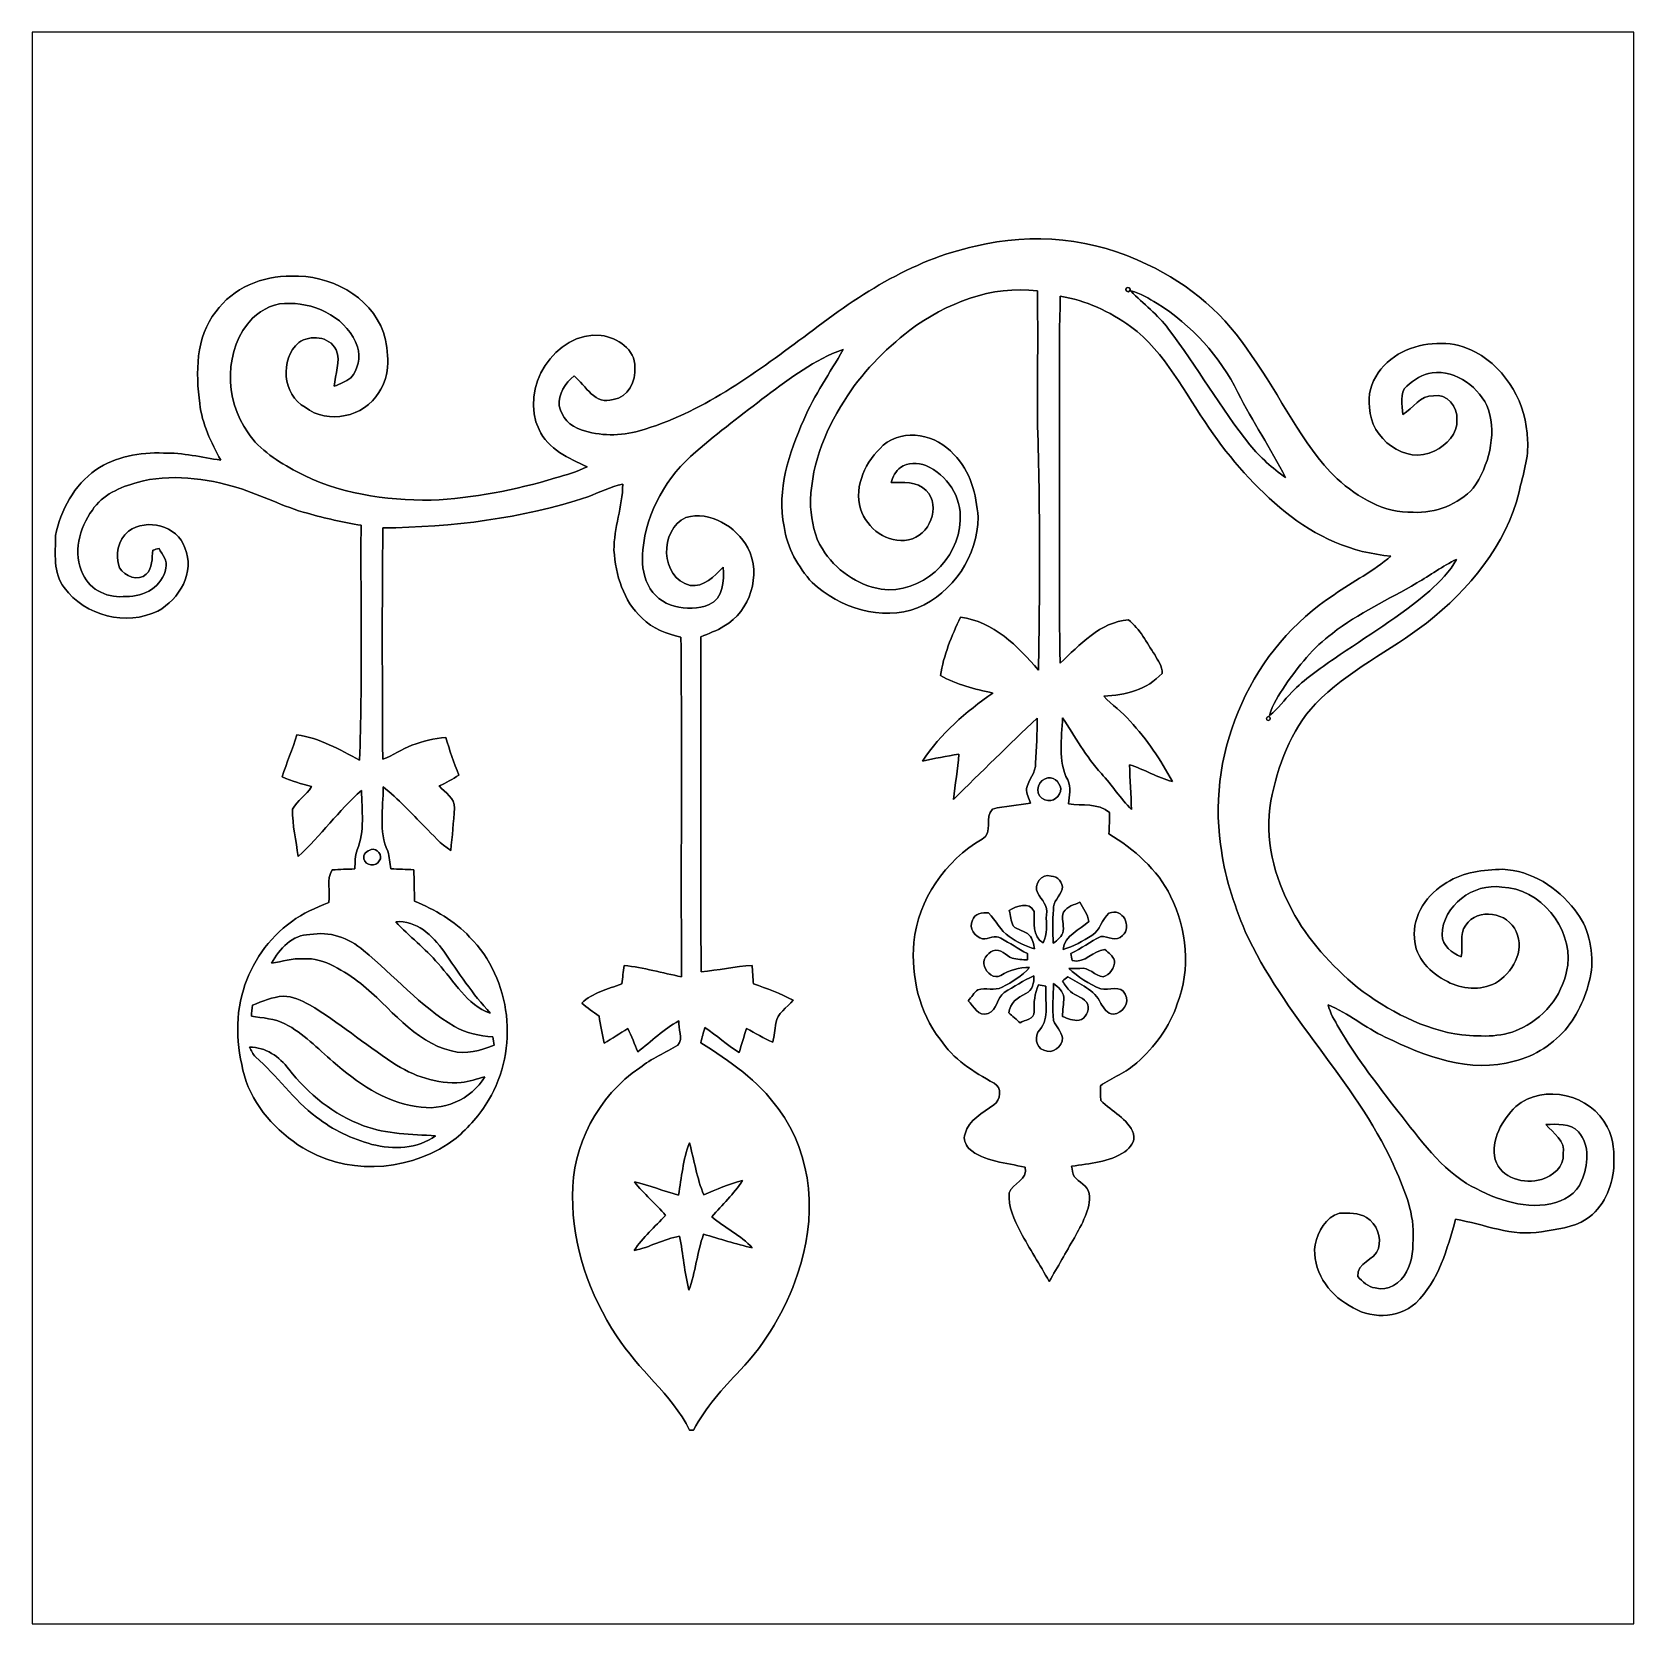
# Model space of a CAD drawing. Header units: centimetres. Extents: x -16.8 to 16.8, y -16.7 to 16.7.
import ezdxf

# ---------------------------------------------------------------- set-up
doc = ezdxf.new("R2010")
doc.units = ezdxf.units.CM
doc.header["$MEASUREMENT"] = 0
doc.layers.add('Layer 1', color=7, linetype='Continuous')

msp = doc.modelspace()

# ---------------------------------------------------------------- linework, layer by layer
at = {"layer": 'Layer 1', "color": 7}
for points, knots in [([(-16.77458, 16.66875), (-16.77458, 16.66875), (16.77458, 16.66875), (16.77458, 16.66875), (16.77458, 16.66875), (16.77458, 16.66875), (16.77458, -16.66875), (16.77458, -16.66875), (16.77458, -16.66875), (16.77458, -16.66875), (-16.77458, -16.66875), (-16.77458, -16.66875), (-16.77458, -16.66875), (-16.77458, -16.66875), (-16.77458, 16.66875), (-16.77458, 16.66875), (-16.77458, 16.66875), (-16.77458, 16.66875), (-16.77458, 16.66875), (-16.77458, 16.66875)], [0, 0, 0, 0, 0.16666667, 0.16666667, 0.16666667, 0.16666667, 0.33333333, 0.33333333, 0.33333333, 0.33333333, 0.5, 0.5, 0.5, 0.5, 0.66666667, 0.66666667, 0.66666667, 0.66666667, 1, 1, 1, 1]), ([(2.98132, 12.18459), (1.63301, 11.89284), (0.46108, 11.11285), (-0.61313, 10.2803), (-0.61313, 10.2803), (-1.67287, 9.49501), (-2.76578, 8.68504), (-4.0513, 8.31779), (-4.0513, 8.31779), (-4.44923, 8.20667), (-4.88491, 8.2042), (-5.27685, 8.33896), (-5.27685, 8.33896), (-5.50298, 8.41057), (-5.68819, 8.60143), (-5.73229, 8.83779), (-5.73229, 8.83779), (-5.76333, 9.09179), (-5.6067, 9.31474), (-5.41973, 9.46679), (-5.41973, 9.46679), (-5.18301, 9.26218), (-4.97311, 8.84237), (-4.60304, 8.97572), (-4.60304, 8.97572), (-4.28907, 9.00924), (-4.12644, 9.36413), (-4.14726, 9.64741), (-4.14726, 9.64741), (-4.13632, 10.02559), (-4.51908, 10.26266), (-4.85211, 10.31557), (-4.85211, 10.31557), (-5.83424, 10.40871), (-6.5719, 9.19974), (-6.15703, 8.34178), (-6.15703, 8.34178), (-5.96971, 7.9308), (-5.53226, 7.74559), (-5.1495, 7.56391), (-5.1495, 7.56391), (-5.35869, 7.45455), (-5.58976, 7.39987), (-5.81378, 7.32966), (-5.81378, 7.32966), (-6.65833, 7.07602), (-7.5311, 6.90562), (-8.4134, 6.86611), (-8.4134, 6.86611), (-9.37824, 6.86576), (-10.37625, 6.99452), (-11.23386, 7.46372), (-11.23386, 7.46372), (-11.6145, 7.67327), (-12.00785, 7.90681), (-12.25091, 8.27864), (-12.25091, 8.27864), (-12.7508, 8.97114), (-12.76703, 10.04252), (-12.15743, 10.67576), (-12.15743, 10.67576), (-11.94682, 10.87014), (-11.66989, 11.00773), (-11.37673, 10.98621), (-11.37673, 10.98621), (-10.79288, 10.98338), (-10.15259, 10.65777), (-9.95786, 10.07639), (-9.95786, 10.07639), (-9.88907, 9.85767), (-9.94728, 9.59979), (-10.09756, 9.42799), (-10.09756, 9.42799), (-10.20339, 9.35143), (-10.32475, 9.29922), (-10.4454, 9.25019), (-10.4454, 9.25019), (-10.43587, 9.50207), (-10.29617, 9.76947), (-10.40836, 10.01571), (-10.40836, 10.01571), (-10.55264, 10.30287), (-10.94599, 10.33321), (-11.19011, 10.16706), (-11.19011, 10.16706), (-11.59193, 9.81251), (-11.52525, 9.07556), (-11.055, 8.80992), (-11.055, 8.80992), (-10.57522, 8.44585), (-9.81569, 8.60354), (-9.51265, 9.12213), (-9.51265, 9.12213), (-9.25971, 9.48937), (-9.29781, 9.96879), (-9.41246, 10.37766), (-9.41246, 10.37766), (-9.69292, 11.1506), (-10.54841, 11.59157), (-11.34216, 11.55559), (-11.34216, 11.55559), (-11.94506, 11.56652), (-12.56947, 11.30794), (-12.9286, 10.81229), (-12.9286, 10.81229), (-13.35158, 10.27148), (-13.34594, 9.53558), (-13.26303, 8.88824), (-13.26303, 8.88824), (-13.21294, 8.46349), (-13.02667, 8.07297), (-12.82206, 7.70326), (-12.82206, 7.70326), (-13.22176, 7.75723), (-13.61581, 7.86553), (-14.02256, 7.85177), (-14.02256, 7.85177), (-14.51328, 7.87047), (-15.02763, 7.78263), (-15.43791, 7.49864), (-15.43791, 7.49864), (-15.8937, 7.18114), (-16.17627, 6.65868), (-16.28105, 6.12211), (-16.28105, 6.12211), (-16.28316, 5.75663), (-16.34137, 5.34247), (-16.09866, 5.03308), (-16.09866, 5.03308), (-15.66651, 4.44465), (-14.79832, 4.2164), (-14.14004, 4.54413), (-14.14004, 4.54413), (-13.68672, 4.78473), (-13.35511, 5.36328), (-13.57383, 5.86669), (-13.57383, 5.86669), (-13.72623, 6.33166), (-14.37287, 6.49781), (-14.75246, 6.21489), (-14.75246, 6.21489), (-14.98247, 6.03321), (-15.03856, 5.71465), (-14.94226, 5.4483), (-14.94226, 5.4483), (-14.83642, 5.26415), (-14.55138, 5.16008), (-14.38099, 5.31495), (-14.38099, 5.31495), (-14.24446, 5.44548), (-14.26492, 5.64656), (-14.24517, 5.81907), (-14.24517, 5.81907), (-14.20178, 5.83106), (-14.15803, 5.84235), (-14.11464, 5.85399), (-14.11464, 5.85399), (-14.05114, 5.72664), (-13.93049, 5.59788), (-13.97176, 5.44407), (-13.97176, 5.44407), (-14.03138, 5.06554), (-14.43567, 4.83023), (-14.79903, 4.85105), (-14.79903, 4.85105), (-15.15886, 4.80378), (-15.55962, 4.96993), (-15.70884, 5.31636), (-15.70884, 5.31636), (-15.93003, 5.75239), (-15.78398, 6.28015), (-15.51164, 6.65727), (-15.51164, 6.65727), (-15.30315, 6.97971), (-14.93026, 7.13811), (-14.57466, 7.23688), (-14.57466, 7.23688), (-13.87828, 7.42668), (-13.1385, 7.32331), (-12.45658, 7.12541), (-12.45658, 7.12541), (-11.96516, 6.96842), (-11.50514, 6.725), (-11.00596, 6.58989), (-11.00596, 6.58989), (-10.63872, 6.47665), (-10.25984, 6.41279), (-9.88378, 6.33836), (-9.88378, 6.33836), (-9.89542, 4.69935), (-9.85414, 3.05929), (-9.91658, 1.42099), (-9.91658, 1.42099), (-10.33286, 1.64253), (-10.74843, 1.88666), (-11.2268, 1.94804), (-11.2268, 1.94804), (-11.32134, 1.65206), (-11.44305, 1.3656), (-11.53548, 1.06892), (-11.53548, 1.06892), (-11.33687, 0.98672), (-11.13084, 0.92393), (-10.92306, 0.86924), (-10.92306, 0.86924), (-11.01796, 0.68016), (-11.2268, 0.57856), (-11.31958, 0.39229), (-11.31958, 0.39229), (-11.3224, 0.06033), (-11.24761, -0.2667), (-11.20034, -0.59408), (-11.20034, -0.59408), (-10.72727, -0.16334), (-10.35368, 0.36442), (-9.8739, 0.78775), (-9.8739, 0.78775), (-9.86861, 0.37324), (-9.80334, -0.06456), (-9.96386, -0.45967), (-9.96386, -0.45967), (-10.01395, -0.58526), (-10.00548, -0.7239), (-10.01642, -0.8569), (-10.01642, -0.8569), (-10.17341, -0.86148), (-10.33074, -0.86607), (-10.48703, -0.87912), (-10.48703, -0.87912), (-10.62249, -1.07386), (-10.51631, -1.33668), (-10.5604, -1.55716), (-10.5604, -1.55716), (-10.82851, -1.67322), (-11.10368, -1.78435), (-11.33828, -1.9625), (-11.33828, -1.9625), (-11.8237, -2.30646), (-12.17789, -2.82187), (-12.34899, -3.38984), (-12.34899, -3.38984), (-12.53984, -4.01285), (-12.48304, -4.69053), (-12.29113, -5.30578), (-12.29113, -5.30578), (-12.05971, -5.93125), (-11.5697, -6.43855), (-10.99326, -6.76169), (-10.99326, -6.76169), (-10.02841, -7.29298), (-8.763, -7.16492), (-7.89481, -6.49852), (-7.89481, -6.49852), (-7.63199, -6.26498), (-7.38999, -6.00393), (-7.21289, -5.69842), (-7.21289, -5.69842), (-6.5719, -4.64114), (-6.72959, -3.15842), (-7.60977, -2.28283), (-7.60977, -2.28283), (-7.9248, -1.93922), (-8.3379, -1.71097), (-8.76371, -1.53423), (-8.76371, -1.53423), (-8.76794, -1.3141), (-8.77288, -1.09396), (-8.77958, -0.87454), (-8.77958, -0.87454), (-8.93904, -0.86572), (-9.0992, -0.86007), (-9.2583, -0.85443), (-9.2583, -0.85443), (-9.28123, -0.73272), (-9.28617, -0.60607), (-9.32568, -0.4886), (-9.32568, -0.4886), (-9.52394, -0.06914), (-9.41423, 0.41346), (-9.42199, 0.85937), (-9.42199, 0.85937), (-9.10343, 0.61101), (-8.83214, 0.31009), (-8.54745, 0.02505), (-8.54745, 0.02505), (-8.37389, -0.1464), (-8.21761, -0.34219), (-8.00488, -0.46849), (-8.00488, -0.46849), (-7.97348, -0.17321), (-7.94526, 0.12277), (-7.92833, 0.41875), (-7.92833, 0.41875), (-7.90716, 0.63041), (-8.13047, 0.74154), (-8.24583, 0.88089), (-8.24583, 0.88089), (-8.10225, 0.94403), (-7.96643, 1.02235), (-7.83414, 1.10631), (-7.83414, 1.10631), (-7.93679, 1.36596), (-8.03204, 1.62878), (-8.1093, 1.89724), (-8.1093, 1.89724), (-8.35166, 1.8736), (-8.5919, 1.82316), (-8.81874, 1.7339), (-8.81874, 1.7339), (-9.0297, 1.65135), (-9.21597, 1.51659), (-9.43046, 1.4411), (-9.43046, 1.4411), (-9.43822, 3.05576), (-9.44704, 4.67078), (-9.42552, 6.28509), (-9.42552, 6.28509), (-7.97525, 6.29779), (-6.51686, 6.477), (-5.13715, 6.93737), (-5.13715, 6.93737), (-4.89338, 7.02733), (-4.65914, 7.14622), (-4.40267, 7.19914), (-4.40267, 7.19914), (-4.40655, 6.731), (-4.58999, 6.28544), (-4.58752, 5.81625), (-4.58752, 5.81625), (-4.54942, 5.30084), (-4.39455, 4.75439), (-3.99803, 4.39737), (-3.99803, 4.39737), (-3.78178, 4.17407), (-3.48227, 4.06224), (-3.18453, 3.99803), (-3.18453, 3.99803), (-3.16159, 1.62631), (-3.18699, -0.74577), (-3.17147, -3.11785), (-3.17147, -3.11785), (-3.57152, -3.03389), (-3.96734, -2.92347), (-4.37444, -2.87761), (-4.37444, -2.87761), (-4.39103, -3.00673), (-4.4069, -3.13549), (-4.42242, -3.26531), (-4.42242, -3.26531), (-4.71135, -3.37467), (-5.03449, -3.44664), (-5.26309, -3.66995), (-5.26309, -3.66995), (-5.14526, -3.76484), (-5.02214, -3.85127), (-4.89938, -3.94018), (-4.89938, -3.94018), (-4.8701, -4.13032), (-4.83623, -4.32012), (-4.79072, -4.50744), (-4.79072, -4.50744), (-4.62492, -4.40761), (-4.46193, -4.30354), (-4.29895, -4.19982), (-4.29895, -4.19982), (-4.21217, -4.35539), (-4.1589, -4.52579), (-4.08834, -4.68947), (-4.08834, -4.68947), (-3.80365, -4.47111), (-3.54648, -4.20899), (-3.22686, -4.04142), (-3.22686, -4.04142), (-3.24944, -4.19418), (-3.12879, -4.41219), (-3.24697, -4.54695), (-3.24697, -4.54695), (-3.51084, -4.70817), (-3.79977, -4.82988), (-4.04671, -5.01932), (-4.04671, -5.01932), (-4.91596, -5.61411), (-5.47582, -6.65021), (-5.45324, -7.70819), (-5.45324, -7.70819), (-5.46382, -8.7503), (-5.0994, -9.77089), (-4.53214, -10.6359), (-4.53214, -10.6359), (-4.08728, -11.34216), (-3.37891, -11.85086), (-3.00461, -12.60722), (-3.00461, -12.60722), (-2.98415, -12.60722), (-2.94287, -12.60757), (-2.92241, -12.60757), (-2.92241, -12.60757), (-2.66488, -12.13979), (-2.31422, -11.73656), (-1.94381, -11.35627), (-1.94381, -11.35627), (-1.40406, -10.78159), (-0.98989, -10.09156), (-0.74436, -9.34191), (-0.74436, -9.34191), (-0.33796, -8.21408), (-0.40464, -6.85236), (-1.15076, -5.87693), (-1.15076, -5.87693), (-1.5621, -5.28673), (-2.17029, -4.87821), (-2.7686, -4.49756), (-2.7686, -4.49756), (-2.73967, -4.38997), (-2.7178, -4.28025), (-2.68076, -4.17548), (-2.68076, -4.17548), (-2.43981, -4.34587), (-2.21791, -4.54272), (-1.96779, -4.70006), (-1.96779, -4.70006), (-1.91276, -4.53355), (-1.86443, -4.36527), (-1.81151, -4.19806), (-1.81151, -4.19806), (-1.62666, -4.29295), (-1.45203, -4.40796), (-1.25906, -4.48663), (-1.25906, -4.48663), (-1.23437, -4.35504), (-1.21567, -4.22134), (-1.19451, -4.0894), (-1.19451, -4.0894), (-1.17369, -3.87421), (-0.95956, -3.76379), (-0.83679, -3.60751), (-0.83679, -3.60751), (-1.10102, -3.46251), (-1.38606, -3.36338), (-1.66829, -3.26072), (-1.66829, -3.26072), (-1.67428, -3.16477), (-1.68698, -2.97356), (-1.69298, -2.87761), (-1.69298, -2.87761), (-2.05246, -2.89419), (-2.40312, -2.97956), (-2.76013, -3.01413), (-2.76013, -3.01413), (-2.78165, -0.67416), (-2.76366, 1.66617), (-2.76895, 4.00614), (-2.76895, 4.00614), (-2.60526, 4.07458), (-2.43346, 4.12785), (-2.28353, 4.22487), (-2.28353, 4.22487), (-1.73673, 4.54448), (-1.48872, 5.29661), (-1.78576, 5.86987), (-1.78576, 5.86987), (-2.02424, 6.31684), (-2.57457, 6.64245), (-3.08363, 6.50558), (-3.08363, 6.50558), (-3.63926, 6.24734), (-3.62479, 5.23875), (-2.99473, 5.08106), (-2.99473, 5.08106), (-2.69981, 5.03061), (-2.48955, 5.27897), (-2.29941, 5.46241), (-2.29941, 5.46241), (-2.27506, 5.17843), (-2.29976, 4.8073), (-2.59574, 4.67713), (-2.59574, 4.67713), (-3.03777, 4.50497), (-3.66042, 4.62703), (-3.87103, 5.09199), (-3.87103, 5.09199), (-3.99309, 5.31177), (-4.00191, 5.57742), (-3.98427, 5.82224), (-3.98427, 5.82224), (-3.89996, 6.61846), (-3.48827, 7.3727), (-2.86949, 7.87929), (-2.86949, 7.87929), (-2.3943, 8.29028), (-1.89336, 8.66881), (-1.39418, 9.04946), (-1.39418, 9.04946), (-0.89288, 9.42093), (-0.38629, 9.81639), (0.21131, 10.01748), (0.21131, 10.01748), (-0.06138, 9.52712), (-0.39299, 9.06851), (-0.61313, 8.54886), (-0.61313, 8.54886), (-0.92216, 7.85354), (-1.17934, 7.08025), (-1.0227, 6.3119), (-1.0227, 6.3119), (-0.96203, 5.86987), (-0.73201, 5.46488), (-0.43533, 5.13821), (-0.43533, 5.13821), (0.14252, 4.60481), (1.01106, 4.32647), (1.77236, 4.60939), (1.77236, 4.60939), (2.51319, 4.92301), (3.03671, 5.70406), (3.04024, 6.50875), (3.04024, 6.50875), (3.00108, 6.98147), (2.88008, 7.47889), (2.52906, 7.82144), (2.52906, 7.82144), (2.17523, 8.23912), (1.49119, 8.38271), (1.05234, 8.0137), (1.05234, 8.0137), (0.69003, 7.68773), (0.43321, 7.17374), (0.57679, 6.68091), (0.57679, 6.68091), (0.70908, 6.27662), (1.14441, 5.93831), (1.58186, 6.03744), (1.58186, 6.03744), (2.02177, 6.10799), (2.26871, 6.73417), (1.95333, 7.06861), (1.95333, 7.06861), (1.75577, 7.26334), (1.46685, 7.23865), (1.21532, 7.233), (1.21532, 7.233), (1.25518, 7.35154), (1.30634, 7.47466), (1.41323, 7.54839), (1.41323, 7.54839), (1.56422, 7.66621), (1.77412, 7.65069), (1.94627, 7.59072), (1.94627, 7.59072), (2.38619, 7.39881), (2.70686, 6.92714), (2.65994, 6.43961), (2.65994, 6.43961), (2.64548, 5.61411), (1.83762, 4.88738), (1.01036, 5.00027), (1.01036, 5.00027), (0.50377, 5.08635), (0.04551, 5.40914), (-0.2219, 5.84588), (-0.2219, 5.84588), (-0.39441, 6.10376), (-0.43886, 6.42338), (-0.47061, 6.72536), (-0.47061, 6.72536), (-0.4826, 7.51628), (-0.19332, 8.28428), (0.23248, 8.94115), (0.23248, 8.94115), (0.58949, 9.51865), (1.07421, 10.00619), (1.60655, 10.42317), (1.60655, 10.42317), (2.36749, 10.99044), (3.3214, 11.37144), (4.28519, 11.24726), (4.28519, 11.24726), (4.28837, 10.30287), (4.28484, 9.35849), (4.28519, 8.41375), (4.28519, 8.41375), (4.33811, 6.7116), (4.33599, 5.00733), (4.30212, 3.30518), (4.30212, 3.30518), (3.87138, 3.80824), (3.35739, 4.32576), (2.66876, 4.4129), (2.66876, 4.4129), (2.48356, 4.02308), (2.31528, 3.62021), (2.25107, 3.19017), (2.25107, 3.19017), (2.5908, 3.00038), (2.97004, 2.91183), (3.3461, 2.82575), (3.3461, 2.82575), (2.78306, 2.43346), (2.25531, 1.97556), (1.87149, 1.40123), (1.87149, 1.40123), (2.12443, 1.45662), (2.37843, 1.50813), (2.6356, 1.5434), (2.6356, 1.5434), (2.61161, 1.22731), (2.55588, 0.91475), (2.52589, 0.59902), (2.52589, 0.59902), (3.10339, 1.17122), (3.68476, 1.74025), (4.2739, 2.30117), (4.2739, 2.30117), (4.27531, 1.9872), (4.26861, 1.67252), (4.23968, 1.35925), (4.23968, 1.35925), (4.25697, 1.15464), (4.08693, 1.01353), (4.05377, 0.82409), (4.05377, 0.82409), (4.05095, 0.71826), (4.10316, 0.62159), (4.13632, 0.52352), (4.13632, 0.52352), (3.87456, 0.46284), (3.60045, 0.47237), (3.34292, 0.39476), (3.34292, 0.39476), (3.16512, 0.23636), (3.35739, -0.10866), (3.12737, -0.23036), (3.12737, -0.23036), (2.35409, -0.68615), (1.78294, -1.49825), (1.69157, -2.39995), (1.69157, -2.39995), (1.63654, -3.10797), (1.7974, -3.85868), (2.24437, -4.42419), (2.24437, -4.42419), (2.5146, -4.84293), (2.94746, -5.10681), (3.37291, -5.34458), (3.37291, -5.34458), (3.54118, -5.42607), (3.51578, -5.70477), (3.36797, -5.79967), (3.36797, -5.79967), (3.14007, -5.96265), (2.84586, -6.10976), (2.76472, -6.40256), (2.76472, -6.40256), (2.72203, -6.51228), (2.77918, -6.62587), (2.84409, -6.71442), (2.84409, -6.71442), (3.17429, -6.99241), (3.62303, -7.00793), (4.02414, -7.10459), (4.02414, -7.10459), (4.09504, -7.36671), (3.75532, -7.43444), (3.68829, -7.6394), (3.68829, -7.6394), (3.66889, -7.93221), (3.79483, -8.20491), (3.92571, -8.45855), (3.92571, -8.45855), (4.11727, -8.80921), (4.33317, -9.14576), (4.52755, -9.49501), (4.52755, -9.49501), (4.70852, -9.19374), (4.8768, -8.88541), (5.05531, -8.58273), (5.05531, -8.58273), (5.20559, -8.29486), (5.4042, -7.99253), (5.3654, -7.6514), (5.3654, -7.6514), (5.334, -7.48418), (5.14879, -7.41927), (5.05248, -7.29686), (5.05248, -7.29686), (5.01897, -7.23124), (5.0105, -7.1568), (4.9978, -7.08519), (4.9978, -7.08519), (5.37563, -7.02381), (5.78556, -7.00405), (6.11117, -6.77968), (6.11117, -6.77968), (6.22229, -6.69114), (6.33342, -6.56519), (6.29673, -6.40786), (6.29673, -6.40786), (6.17714, -6.08577), (5.83882, -5.93478), (5.60634, -5.70865), (5.60634, -5.70865), (5.60493, -5.63139), (5.60246, -5.47687), (5.60105, -5.39962), (5.60105, -5.39962), (5.84447, -5.22393), (6.14045, -5.1241), (6.36199, -4.91596), (6.36199, -4.91596), (6.74088, -4.58435), (7.05026, -4.1656), (7.21078, -3.68476), (7.21078, -3.68476), (7.493, -2.96016), (7.41292, -2.12019), (7.07037, -1.43016), (7.07037, -1.43016), (6.79909, -0.86148), (6.30343, -0.44697), (5.7785, -0.11959), (5.7785, -0.11959), (5.78661, 0.02893), (5.79191, 0.17815), (5.79049, 0.32597), (5.79049, 0.32597), (5.55907, 0.53022), (5.21652, 0.45932), (4.93113, 0.50729), (4.93113, 0.50729), (4.94806, 0.67134), (4.9978, 0.85196), (4.91666, 1.00612), (4.91666, 1.00612), (4.69971, 1.40406), (4.7946, 1.88101), (4.8073, 2.31034), (4.8073, 2.31034), (5.06906, 1.91417), (5.2959, 1.49154), (5.61975, 1.13912), (5.61975, 1.13912), (5.84341, 0.89888), (6.02227, 0.62054), (6.25052, 0.38453), (6.25052, 0.38453), (6.24558, 0.69885), (6.22018, 1.01212), (6.20959, 1.32574), (6.20959, 1.32574), (6.51757, 1.23049), (6.79556, 1.05657), (7.10741, 0.9712), (7.10741, 0.9712), (6.86717, 1.42769), (6.57013, 1.85596), (6.22547, 2.23943), (6.22547, 2.23943), (6.05861, 2.43205), (5.84059, 2.57069), (5.67302, 2.76225), (5.67302, 2.76225), (6.11858, 2.78236), (6.58072, 2.89454), (6.89116, 3.23885), (6.89116, 3.23885), (6.90774, 3.38596), (6.79732, 3.50661), (6.73735, 3.63044), (6.73735, 3.63044), (6.57119, 3.88303), (6.42937, 4.16736), (6.18843, 4.35892), (6.18843, 4.35892), (5.59541, 4.318), (5.16572, 3.83011), (4.75897, 3.45087), (4.75897, 3.45087), (4.72757, 4.82282), (4.75297, 6.19513), (4.74486, 7.56708), (4.74486, 7.56708), (4.75262, 8.757), (4.72722, 9.94692), (4.75968, 11.13649), (4.75968, 11.13649), (5.29378, 11.05041), (5.79684, 10.81758), (6.23323, 10.50149), (6.23323, 10.50149), (6.96701, 9.95292), (7.36529, 9.10731), (7.8807, 8.376), (7.8807, 8.376), (8.32203, 7.7156), (8.86037, 7.12117), (9.47455, 6.61741), (9.47455, 6.61741), (10.10109, 6.10235), (10.87226, 5.75804), (11.68506, 5.69489), (11.68506, 5.69489), (11.32558, 5.37457), (10.88178, 5.17031), (10.49549, 4.88562), (10.49549, 4.88562), (8.79228, 3.78848), (7.82814, 1.65594), (8.11847, -0.34678), (8.11847, -0.34678), (8.19009, -0.97649), (8.39011, -1.58221), (8.63353, -2.16429), (8.63353, -2.16429), (9.43222, -3.93171), (10.922, -5.27509), (11.73092, -7.03721), (11.73092, -7.03721), (11.93871, -7.50641), (12.1606, -7.995), (12.15037, -8.51994), (12.15037, -8.51994), (12.1472, -8.77993), (12.14684, -9.0618), (12.00856, -9.29322), (12.00856, -9.29322), (11.89708, -9.52994), (11.62226, -9.70809), (11.35697, -9.63295), (11.35697, -9.63295), (11.20387, -9.61566), (11.08922, -9.49925), (10.99185, -9.39094), (10.99185, -9.39094), (10.95834, -9.09638), (11.35168, -9.05898), (11.42259, -8.80816), (11.42259, -8.80816), (11.49209, -8.56968), (11.39049, -8.28499), (11.17494, -8.15658), (11.17494, -8.15658), (11.00702, -8.05215), (10.79571, -8.06168), (10.60697, -8.06485), (10.60697, -8.06485), (10.31663, -8.14987), (10.1533, -8.44656), (10.09615, -8.72596), (10.09615, -8.72596), (10.02418, -9.25089), (10.37096, -9.75148), (10.81123, -10.00301), (10.81123, -10.00301), (11.22433, -10.27783), (11.82829, -10.29652), (12.20505, -9.94763), (12.20505, -9.94763), (12.68977, -9.48584), (12.8651, -8.81415), (13.03831, -8.19079), (13.03831, -8.19079), (13.63416, -8.29769), (14.22329, -8.56051), (14.8396, -8.4582), (14.8396, -8.4582), (15.1578, -8.40352), (15.49717, -8.36754), (15.77693, -8.19256), (15.77693, -8.19256), (16.13535, -7.95514), (16.31738, -7.52546), (16.35125, -7.10918), (16.35125, -7.10918), (16.35936, -6.82166), (16.36324, -6.51581), (16.21155, -6.26004), (16.21155, -6.26004), (15.87853, -5.57953), (14.89181, -5.33788), (14.3002, -5.83318), (14.3002, -5.83318), (14.01551, -6.11822), (13.77315, -6.52251), (13.86981, -6.94337), (13.86981, -6.94337), (13.98482, -7.34272), (14.48117, -7.46266), (14.8396, -7.36212), (14.8396, -7.36212), (15.07102, -7.28839), (15.32008, -7.09789), (15.29433, -6.82484), (15.29433, -6.82484), (15.34971, -6.55073), (15.08196, -6.39233), (14.93202, -6.20995), (14.93202, -6.20995), (15.16204, -6.20536), (15.44214, -6.17326), (15.61359, -6.36446), (15.61359, -6.36446), (15.85595, -6.64245), (15.81997, -7.07002), (15.67603, -7.38787), (15.67603, -7.38787), (15.57514, -7.6641), (15.30597, -7.81332), (15.03433, -7.87047), (15.03433, -7.87047), (14.41626, -7.99183), (13.79502, -7.74735), (13.26727, -7.44185), (13.26727, -7.44185), (12.62909, -7.04109), (12.21387, -6.39586), (11.74468, -5.82542), (11.74468, -5.82542), (11.34286, -5.29202), (10.92659, -4.76532), (10.59533, -4.18394), (10.59533, -4.18394), (10.50466, -4.03119), (10.41153, -3.87773), (10.36955, -3.70346), (10.36955, -3.70346), (10.79641, -3.87385), (11.14848, -4.18677), (11.56652, -4.37868), (11.56652, -4.37868), (12.39097, -4.77873), (13.3477, -5.1495), (14.2688, -4.87998), (14.2688, -4.87998), (14.70872, -4.7812), (15.09959, -4.51167), (15.3857, -4.16807), (15.3857, -4.16807), (15.65063, -3.82235), (15.81503, -3.40466), (15.88594, -2.97639), (15.88594, -2.97639), (15.91769, -2.53541), (15.82314, -2.06128), (15.53527, -1.7145), (15.53527, -1.7145), (15.17332, -1.24813), (14.62828, -0.88547), (14.02362, -0.86536), (14.02362, -0.86536), (13.62357, -0.87171), (13.19918, -0.92004), (12.85628, -1.14335), (12.85628, -1.14335), (12.45059, -1.37478), (12.1285, -1.82668), (12.18001, -2.30964), (12.18001, -2.30964), (12.186, -2.72168), (12.52326, -3.04271), (12.86722, -3.21698), (12.86722, -3.21698), (13.17166, -3.38279), (13.5569, -3.40325), (13.87157, -3.25261), (13.87157, -3.25261), (14.21871, -3.03953), (14.50587, -2.57528), (14.3062, -2.16888), (14.3062, -2.16888), (14.14639, -1.76812), (13.49551, -1.66017), (13.2521, -2.03306), (13.2521, -2.03306), (13.10428, -2.23167), (13.20624, -2.47721), (13.15332, -2.69875), (13.15332, -2.69875), (12.96388, -2.6162), (12.76032, -2.46556), (12.75821, -2.24014), (12.75821, -2.24014), (12.76315, -1.62243), (13.41437, -1.15147), (14.00704, -1.23578), (14.00704, -1.23578), (14.81455, -1.27247), (15.47354, -2.07151), (15.38993, -2.86985), (15.38993, -2.86985), (15.31267, -3.42477), (14.95354, -3.93559), (14.44413, -4.17583), (14.44413, -4.17583), (14.06031, -4.39385), (13.59464, -4.36774), (13.17061, -4.33282), (13.17061, -4.33282), (12.36416, -4.22487), (11.62297, -3.82693), (10.98409, -3.33834), (10.98409, -3.33834), (10.43905, -2.88043), (9.94234, -2.34774), (9.61072, -1.71309), (9.61072, -1.71309), (9.24101, -1.022), (9.02406, -0.21802), (9.17187, 0.56621), (9.17187, 0.56621), (9.31051, 1.30387), (9.58391, 2.03906), (10.10179, 2.59821), (10.10179, 2.59821), (10.77454, 3.29389), (11.67059, 3.70558), (12.42977, 4.29189), (12.42977, 4.29189), (13.32371, 4.99322), (14.09241, 5.91891), (14.37076, 7.0418), (14.37076, 7.0418), (14.44484, 7.40057), (14.57995, 7.75829), (14.54432, 8.13047), (14.54432, 8.13047), (14.52915, 8.87166), (14.11781, 9.61002), (13.45741, 9.96315), (13.45741, 9.96315), (13.01821, 10.21221), (12.46576, 10.19634), (12.00714, 10.00725), (12.00714, 10.00725), (11.54289, 9.81146), (11.15448, 9.32991), (11.23774, 8.80251), (11.23774, 8.80251), (11.24902, 8.16434), (11.99021, 7.58719), (12.60122, 7.89587), (12.60122, 7.89587), (12.84922, 8.01829), (13.08947, 8.25535), (13.06724, 8.55486), (13.06724, 8.55486), (13.08806, 8.81556), (12.85487, 9.10802), (12.57829, 9.05016), (12.57829, 9.05016), (12.28901, 9.0745), (12.15707, 8.78099), (11.93341, 8.6614), (11.93341, 8.6614), (11.93482, 8.85825), (11.84875, 9.10661), (12.01702, 9.25512), (12.01702, 9.25512), (12.16872, 9.38459), (12.34369, 9.50666), (12.54654, 9.53347), (12.54654, 9.53347), (13.05842, 9.59097), (13.5509, 9.22408), (13.73117, 8.75947), (13.73117, 8.75947), (13.89415, 8.20032), (13.73576, 7.5886), (13.40979, 7.11941), (13.40979, 7.11941), (13.09687, 6.77192), (12.61745, 6.59306), (12.15319, 6.61141), (12.15319, 6.61141), (11.54501, 6.58636), (10.99538, 6.92221), (10.55687, 7.31167), (10.55687, 7.31167), (9.80369, 8.05568), (9.37648, 9.04381), (8.76406, 9.89365), (8.76406, 9.89365), (8.24018, 10.72409), (7.47113, 11.39084), (6.57931, 11.80042), (6.57931, 11.80042), (5.47441, 12.34969), (4.17795, 12.47846), (2.98132, 12.18459)], [0, 0, 0, 0, 0.003663, 0.003663, 0.003663, 0.003663, 0.00732601, 0.00732601, 0.00732601, 0.00732601, 0.01098901, 0.01098901, 0.01098901, 0.01098901, 0.01465201, 0.01465201, 0.01465201, 0.01465201, 0.01831502, 0.01831502, 0.01831502, 0.01831502, 0.02197802, 0.02197802, 0.02197802, 0.02197802, 0.02564103, 0.02564103, 0.02564103, 0.02564103, 0.02930403, 0.02930403, 0.02930403, 0.02930403, 0.03296703, 0.03296703, 0.03296703, 0.03296703, 0.03663004, 0.03663004, 0.03663004, 0.03663004, 0.04029304, 0.04029304, 0.04029304, 0.04029304, 0.04395604, 0.04395604, 0.04395604, 0.04395604, 0.04761905, 0.04761905, 0.04761905, 0.04761905, 0.05128205, 0.05128205, 0.05128205, 0.05128205, 0.05494505, 0.05494505, 0.05494505, 0.05494505, 0.05860806, 0.05860806, 0.05860806, 0.05860806, 0.06227106, 0.06227106, 0.06227106, 0.06227106, 0.06593407, 0.06593407, 0.06593407, 0.06593407, 0.06959707, 0.06959707, 0.06959707, 0.06959707, 0.07326007, 0.07326007, 0.07326007, 0.07326007, 0.07692308, 0.07692308, 0.07692308, 0.07692308, 0.08058608, 0.08058608, 0.08058608, 0.08058608, 0.08424908, 0.08424908, 0.08424908, 0.08424908, 0.08791209, 0.08791209, 0.08791209, 0.08791209, 0.09157509, 0.09157509, 0.09157509, 0.09157509, 0.0952381, 0.0952381, 0.0952381, 0.0952381, 0.0989011, 0.0989011, 0.0989011, 0.0989011, 0.1025641, 0.1025641, 0.1025641, 0.1025641, 0.10622711, 0.10622711, 0.10622711, 0.10622711, 0.10989011, 0.10989011, 0.10989011, 0.10989011, 0.11355311, 0.11355311, 0.11355311, 0.11355311, 0.11721612, 0.11721612, 0.11721612, 0.11721612, 0.12087912, 0.12087912, 0.12087912, 0.12087912, 0.12454212, 0.12454212, 0.12454212, 0.12454212, 0.12820513, 0.12820513, 0.12820513, 0.12820513, 0.13186813, 0.13186813, 0.13186813, 0.13186813, 0.13553114, 0.13553114, 0.13553114, 0.13553114, 0.13919414, 0.13919414, 0.13919414, 0.13919414, 0.14285714, 0.14285714, 0.14285714, 0.14285714, 0.14652015, 0.14652015, 0.14652015, 0.14652015, 0.15018315, 0.15018315, 0.15018315, 0.15018315, 0.15384615, 0.15384615, 0.15384615, 0.15384615, 0.15750916, 0.15750916, 0.15750916, 0.15750916, 0.16117216, 0.16117216, 0.16117216, 0.16117216, 0.16483516, 0.16483516, 0.16483516, 0.16483516, 0.16849817, 0.16849817, 0.16849817, 0.16849817, 0.17216117, 0.17216117, 0.17216117, 0.17216117, 0.17582418, 0.17582418, 0.17582418, 0.17582418, 0.17948718, 0.17948718, 0.17948718, 0.17948718, 0.18315018, 0.18315018, 0.18315018, 0.18315018, 0.18681319, 0.18681319, 0.18681319, 0.18681319, 0.19047619, 0.19047619, 0.19047619, 0.19047619, 0.19413919, 0.19413919, 0.19413919, 0.19413919, 0.1978022, 0.1978022, 0.1978022, 0.1978022, 0.2014652, 0.2014652, 0.2014652, 0.2014652, 0.20512821, 0.20512821, 0.20512821, 0.20512821, 0.20879121, 0.20879121, 0.20879121, 0.20879121, 0.21245421, 0.21245421, 0.21245421, 0.21245421, 0.21611722, 0.21611722, 0.21611722, 0.21611722, 0.21978022, 0.21978022, 0.21978022, 0.21978022, 0.22344322, 0.22344322, 0.22344322, 0.22344322, 0.22710623, 0.22710623, 0.22710623, 0.22710623, 0.23076923, 0.23076923, 0.23076923, 0.23076923, 0.23443223, 0.23443223, 0.23443223, 0.23443223, 0.23809524, 0.23809524, 0.23809524, 0.23809524, 0.24175824, 0.24175824, 0.24175824, 0.24175824, 0.24542125, 0.24542125, 0.24542125, 0.24542125, 0.24908425, 0.24908425, 0.24908425, 0.24908425, 0.25274725, 0.25274725, 0.25274725, 0.25274725, 0.25641026, 0.25641026, 0.25641026, 0.25641026, 0.26007326, 0.26007326, 0.26007326, 0.26007326, 0.26373626, 0.26373626, 0.26373626, 0.26373626, 0.26739927, 0.26739927, 0.26739927, 0.26739927, 0.27106227, 0.27106227, 0.27106227, 0.27106227, 0.27472527, 0.27472527, 0.27472527, 0.27472527, 0.27838828, 0.27838828, 0.27838828, 0.27838828, 0.28205128, 0.28205128, 0.28205128, 0.28205128, 0.28571429, 0.28571429, 0.28571429, 0.28571429, 0.28937729, 0.28937729, 0.28937729, 0.28937729, 0.29304029, 0.29304029, 0.29304029, 0.29304029, 0.2967033, 0.2967033, 0.2967033, 0.2967033, 0.3003663, 0.3003663, 0.3003663, 0.3003663, 0.3040293, 0.3040293, 0.3040293, 0.3040293, 0.30769231, 0.30769231, 0.30769231, 0.30769231, 0.31135531, 0.31135531, 0.31135531, 0.31135531, 0.31501832, 0.31501832, 0.31501832, 0.31501832, 0.31868132, 0.31868132, 0.31868132, 0.31868132, 0.32234432, 0.32234432, 0.32234432, 0.32234432, 0.32600733, 0.32600733, 0.32600733, 0.32600733, 0.32967033, 0.32967033, 0.32967033, 0.32967033, 0.33333333, 0.33333333, 0.33333333, 0.33333333, 0.33699634, 0.33699634, 0.33699634, 0.33699634, 0.34065934, 0.34065934, 0.34065934, 0.34065934, 0.34432234, 0.34432234, 0.34432234, 0.34432234, 0.34798535, 0.34798535, 0.34798535, 0.34798535, 0.35164835, 0.35164835, 0.35164835, 0.35164835, 0.35531136, 0.35531136, 0.35531136, 0.35531136, 0.35897436, 0.35897436, 0.35897436, 0.35897436, 0.36263736, 0.36263736, 0.36263736, 0.36263736, 0.36630037, 0.36630037, 0.36630037, 0.36630037, 0.36996337, 0.36996337, 0.36996337, 0.36996337, 0.37362637, 0.37362637, 0.37362637, 0.37362637, 0.37728938, 0.37728938, 0.37728938, 0.37728938, 0.38095238, 0.38095238, 0.38095238, 0.38095238, 0.38461538, 0.38461538, 0.38461538, 0.38461538, 0.38827839, 0.38827839, 0.38827839, 0.38827839, 0.39194139, 0.39194139, 0.39194139, 0.39194139, 0.3956044, 0.3956044, 0.3956044, 0.3956044, 0.3992674, 0.3992674, 0.3992674, 0.3992674, 0.4029304, 0.4029304, 0.4029304, 0.4029304, 0.40659341, 0.40659341, 0.40659341, 0.40659341, 0.41025641, 0.41025641, 0.41025641, 0.41025641, 0.41391941, 0.41391941, 0.41391941, 0.41391941, 0.41758242, 0.41758242, 0.41758242, 0.41758242, 0.42124542, 0.42124542, 0.42124542, 0.42124542, 0.42490842, 0.42490842, 0.42490842, 0.42490842, 0.42857143, 0.42857143, 0.42857143, 0.42857143, 0.43223443, 0.43223443, 0.43223443, 0.43223443, 0.43589744, 0.43589744, 0.43589744, 0.43589744, 0.43956044, 0.43956044, 0.43956044, 0.43956044, 0.44322344, 0.44322344, 0.44322344, 0.44322344, 0.44688645, 0.44688645, 0.44688645, 0.44688645, 0.45054945, 0.45054945, 0.45054945, 0.45054945, 0.45421245, 0.45421245, 0.45421245, 0.45421245, 0.45787546, 0.45787546, 0.45787546, 0.45787546, 0.46153846, 0.46153846, 0.46153846, 0.46153846, 0.46520147, 0.46520147, 0.46520147, 0.46520147, 0.46886447, 0.46886447, 0.46886447, 0.46886447, 0.47252747, 0.47252747, 0.47252747, 0.47252747, 0.47619048, 0.47619048, 0.47619048, 0.47619048, 0.47985348, 0.47985348, 0.47985348, 0.47985348, 0.48351648, 0.48351648, 0.48351648, 0.48351648, 0.48717949, 0.48717949, 0.48717949, 0.48717949, 0.49084249, 0.49084249, 0.49084249, 0.49084249, 0.49450549, 0.49450549, 0.49450549, 0.49450549, 0.4981685, 0.4981685, 0.4981685, 0.4981685, 0.5018315, 0.5018315, 0.5018315, 0.5018315, 0.50549451, 0.50549451, 0.50549451, 0.50549451, 0.50915751, 0.50915751, 0.50915751, 0.50915751, 0.51282051, 0.51282051, 0.51282051, 0.51282051, 0.51648352, 0.51648352, 0.51648352, 0.51648352, 0.52014652, 0.52014652, 0.52014652, 0.52014652, 0.52380952, 0.52380952, 0.52380952, 0.52380952, 0.52747253, 0.52747253, 0.52747253, 0.52747253, 0.53113553, 0.53113553, 0.53113553, 0.53113553, 0.53479853, 0.53479853, 0.53479853, 0.53479853, 0.53846154, 0.53846154, 0.53846154, 0.53846154, 0.54212454, 0.54212454, 0.54212454, 0.54212454, 0.54578755, 0.54578755, 0.54578755, 0.54578755, 0.54945055, 0.54945055, 0.54945055, 0.54945055, 0.55311355, 0.55311355, 0.55311355, 0.55311355, 0.55677656, 0.55677656, 0.55677656, 0.55677656, 0.56043956, 0.56043956, 0.56043956, 0.56043956, 0.56410256, 0.56410256, 0.56410256, 0.56410256, 0.56776557, 0.56776557, 0.56776557, 0.56776557, 0.57142857, 0.57142857, 0.57142857, 0.57142857, 0.57509158, 0.57509158, 0.57509158, 0.57509158, 0.57875458, 0.57875458, 0.57875458, 0.57875458, 0.58241758, 0.58241758, 0.58241758, 0.58241758, 0.58608059, 0.58608059, 0.58608059, 0.58608059, 0.58974359, 0.58974359, 0.58974359, 0.58974359, 0.59340659, 0.59340659, 0.59340659, 0.59340659, 0.5970696, 0.5970696, 0.5970696, 0.5970696, 0.6007326, 0.6007326, 0.6007326, 0.6007326, 0.6043956, 0.6043956, 0.6043956, 0.6043956, 0.60805861, 0.60805861, 0.60805861, 0.60805861, 0.61172161, 0.61172161, 0.61172161, 0.61172161, 0.61538462, 0.61538462, 0.61538462, 0.61538462, 0.61904762, 0.61904762, 0.61904762, 0.61904762, 0.62271062, 0.62271062, 0.62271062, 0.62271062, 0.62637363, 0.62637363, 0.62637363, 0.62637363, 0.63003663, 0.63003663, 0.63003663, 0.63003663, 0.63369963, 0.63369963, 0.63369963, 0.63369963, 0.63736264, 0.63736264, 0.63736264, 0.63736264, 0.64102564, 0.64102564, 0.64102564, 0.64102564, 0.64468864, 0.64468864, 0.64468864, 0.64468864, 0.64835165, 0.64835165, 0.64835165, 0.64835165, 0.65201465, 0.65201465, 0.65201465, 0.65201465, 0.65567766, 0.65567766, 0.65567766, 0.65567766, 0.65934066, 0.65934066, 0.65934066, 0.65934066, 0.66300366, 0.66300366, 0.66300366, 0.66300366, 0.66666667, 0.66666667, 0.66666667, 0.66666667, 0.67032967, 0.67032967, 0.67032967, 0.67032967, 0.67399267, 0.67399267, 0.67399267, 0.67399267, 0.67765568, 0.67765568, 0.67765568, 0.67765568, 0.68131868, 0.68131868, 0.68131868, 0.68131868, 0.68498168, 0.68498168, 0.68498168, 0.68498168, 0.68864469, 0.68864469, 0.68864469, 0.68864469, 0.69230769, 0.69230769, 0.69230769, 0.69230769, 0.6959707, 0.6959707, 0.6959707, 0.6959707, 0.6996337, 0.6996337, 0.6996337, 0.6996337, 0.7032967, 0.7032967, 0.7032967, 0.7032967, 0.70695971, 0.70695971, 0.70695971, 0.70695971, 0.71062271, 0.71062271, 0.71062271, 0.71062271, 0.71428571, 0.71428571, 0.71428571, 0.71428571, 0.71794872, 0.71794872, 0.71794872, 0.71794872, 0.72161172, 0.72161172, 0.72161172, 0.72161172, 0.72527473, 0.72527473, 0.72527473, 0.72527473, 0.72893773, 0.72893773, 0.72893773, 0.72893773, 0.73260073, 0.73260073, 0.73260073, 0.73260073, 0.73626374, 0.73626374, 0.73626374, 0.73626374, 0.73992674, 0.73992674, 0.73992674, 0.73992674, 0.74358974, 0.74358974, 0.74358974, 0.74358974, 0.74725275, 0.74725275, 0.74725275, 0.74725275, 0.75091575, 0.75091575, 0.75091575, 0.75091575, 0.75457875, 0.75457875, 0.75457875, 0.75457875, 0.75824176, 0.75824176, 0.75824176, 0.75824176, 0.76190476, 0.76190476, 0.76190476, 0.76190476, 0.76556777, 0.76556777, 0.76556777, 0.76556777, 0.76923077, 0.76923077, 0.76923077, 0.76923077, 0.77289377, 0.77289377, 0.77289377, 0.77289377, 0.77655678, 0.77655678, 0.77655678, 0.77655678, 0.78021978, 0.78021978, 0.78021978, 0.78021978, 0.78388278, 0.78388278, 0.78388278, 0.78388278, 0.78754579, 0.78754579, 0.78754579, 0.78754579, 0.79120879, 0.79120879, 0.79120879, 0.79120879, 0.79487179, 0.79487179, 0.79487179, 0.79487179, 0.7985348, 0.7985348, 0.7985348, 0.7985348, 0.8021978, 0.8021978, 0.8021978, 0.8021978, 0.80586081, 0.80586081, 0.80586081, 0.80586081, 0.80952381, 0.80952381, 0.80952381, 0.80952381, 0.81318681, 0.81318681, 0.81318681, 0.81318681, 0.81684982, 0.81684982, 0.81684982, 0.81684982, 0.82051282, 0.82051282, 0.82051282, 0.82051282, 0.82417582, 0.82417582, 0.82417582, 0.82417582, 0.82783883, 0.82783883, 0.82783883, 0.82783883, 0.83150183, 0.83150183, 0.83150183, 0.83150183, 0.83516484, 0.83516484, 0.83516484, 0.83516484, 0.83882784, 0.83882784, 0.83882784, 0.83882784, 0.84249084, 0.84249084, 0.84249084, 0.84249084, 0.84615385, 0.84615385, 0.84615385, 0.84615385, 0.84981685, 0.84981685, 0.84981685, 0.84981685, 0.85347985, 0.85347985, 0.85347985, 0.85347985, 0.85714286, 0.85714286, 0.85714286, 0.85714286, 0.86080586, 0.86080586, 0.86080586, 0.86080586, 0.86446886, 0.86446886, 0.86446886, 0.86446886, 0.86813187, 0.86813187, 0.86813187, 0.86813187, 0.87179487, 0.87179487, 0.87179487, 0.87179487, 0.87545788, 0.87545788, 0.87545788, 0.87545788, 0.87912088, 0.87912088, 0.87912088, 0.87912088, 0.88278388, 0.88278388, 0.88278388, 0.88278388, 0.88644689, 0.88644689, 0.88644689, 0.88644689, 0.89010989, 0.89010989, 0.89010989, 0.89010989, 0.89377289, 0.89377289, 0.89377289, 0.89377289, 0.8974359, 0.8974359, 0.8974359, 0.8974359, 0.9010989, 0.9010989, 0.9010989, 0.9010989, 0.9047619, 0.9047619, 0.9047619, 0.9047619, 0.90842491, 0.90842491, 0.90842491, 0.90842491, 0.91208791, 0.91208791, 0.91208791, 0.91208791, 0.91575092, 0.91575092, 0.91575092, 0.91575092, 0.91941392, 0.91941392, 0.91941392, 0.91941392, 0.92307692, 0.92307692, 0.92307692, 0.92307692, 0.92673993, 0.92673993, 0.92673993, 0.92673993, 0.93040293, 0.93040293, 0.93040293, 0.93040293, 0.93406593, 0.93406593, 0.93406593, 0.93406593, 0.93772894, 0.93772894, 0.93772894, 0.93772894, 0.94139194, 0.94139194, 0.94139194, 0.94139194, 0.94505495, 0.94505495, 0.94505495, 0.94505495, 0.94871795, 0.94871795, 0.94871795, 0.94871795, 0.95238095, 0.95238095, 0.95238095, 0.95238095, 0.95604396, 0.95604396, 0.95604396, 0.95604396, 0.95970696, 0.95970696, 0.95970696, 0.95970696, 0.96336996, 0.96336996, 0.96336996, 0.96336996, 0.96703297, 0.96703297, 0.96703297, 0.96703297, 0.97069597, 0.97069597, 0.97069597, 0.97069597, 0.97435897, 0.97435897, 0.97435897, 0.97435897, 0.97802198, 0.97802198, 0.97802198, 0.97802198, 0.98168498, 0.98168498, 0.98168498, 0.98168498, 0.98534799, 0.98534799, 0.98534799, 0.98534799, 0.98901099, 0.98901099, 0.98901099, 0.98901099, 0.99267399, 0.99267399, 0.99267399, 0.99267399, 1, 1, 1, 1]), ([(6.13904, 11.30229), (6.1722, 11.34886), (6.25228, 11.29383), (6.21489, 11.24726), (6.21489, 11.24726), (6.18137, 11.20105), (6.10235, 11.25643), (6.13904, 11.30229)], [0, 0, 0, 0, 0.33333333, 0.33333333, 0.33333333, 0.33333333, 1, 1, 1, 1]), ([(6.23993, 11.2462), (6.4389, 11.19999), (6.61458, 11.08922), (6.7878, 10.98444), (6.7878, 10.98444), (7.51029, 10.53359), (8.10401, 9.88131), (8.48078, 9.11684), (8.48078, 9.11684), (8.78911, 8.51112), (9.16728, 7.94491), (9.47808, 7.34131), (9.47808, 7.34131), (9.19833, 7.53251), (8.94821, 7.76464), (8.72843, 8.02181), (8.72843, 8.02181), (8.11601, 8.79863), (7.62317, 9.66152), (7.02698, 10.44963), (7.02698, 10.44963), (6.80508, 10.75478), (6.4957, 10.97421), (6.23993, 11.2462)], [0, 0, 0, 0, 0.14285714, 0.14285714, 0.14285714, 0.14285714, 0.28571429, 0.28571429, 0.28571429, 0.28571429, 0.42857143, 0.42857143, 0.42857143, 0.42857143, 0.57142857, 0.57142857, 0.57142857, 0.57142857, 0.71428571, 0.71428571, 0.71428571, 0.71428571, 1, 1, 1, 1]), ([(12.2241, 5.13292), (12.50738, 5.28814), (12.76597, 5.48746), (13.05913, 5.62504), (13.05913, 5.62504), (12.92648, 5.36469), (12.70494, 5.16502), (12.4968, 4.96605), (12.4968, 4.96605), (11.87626, 4.42983), (11.16859, 4.00897), (10.49584, 3.54471), (10.49584, 3.54471), (10.18716, 3.32881), (9.86931, 3.11891), (9.60861, 2.84445), (9.60861, 2.84445), (9.44845, 2.68746), (9.32427, 2.4952), (9.14435, 2.35867), (9.14435, 2.35867), (9.19762, 2.59151), (9.34191, 2.78659), (9.4675, 2.9845), (9.4675, 2.9845), (9.7476, 3.38843), (10.05734, 3.78566), (10.45951, 4.07564), (10.45951, 4.07564), (11.00032, 4.50286), (11.63637, 4.77979), (12.2241, 5.13292)], [0, 0, 0, 0, 0.11111111, 0.11111111, 0.11111111, 0.11111111, 0.22222222, 0.22222222, 0.22222222, 0.22222222, 0.33333333, 0.33333333, 0.33333333, 0.33333333, 0.44444444, 0.44444444, 0.44444444, 0.44444444, 0.55555556, 0.55555556, 0.55555556, 0.55555556, 0.66666667, 0.66666667, 0.66666667, 0.66666667, 0.77777778, 0.77777778, 0.77777778, 0.77777778, 1, 1, 1, 1]), ([(9.12213, 2.33504), (9.1754, 2.33504), (9.16587, 2.24861), (9.11648, 2.25108), (9.11648, 2.25108), (9.06251, 2.25143), (9.07203, 2.33786), (9.12213, 2.33504)], [0, 0, 0, 0, 0.33333333, 0.33333333, 0.33333333, 0.33333333, 1, 1, 1, 1]), ([(4.44288, 1.0287), (4.60269, 1.1049), (4.74416, 0.96732), (4.77485, 0.8255), (4.77485, 0.8255), (4.77026, 0.66922), (4.60163, 0.51506), (4.43759, 0.59196), (4.43759, 0.59196), (4.23192, 0.64911), (4.25521, 0.95814), (4.44288, 1.0287)], [0, 0, 0, 0, 0.25, 0.25, 0.25, 0.25, 0.5, 0.5, 0.5, 0.5, 1, 1, 1, 1]), ([(-9.67211, -0.45156), (-9.55816, -0.41028), (-9.40929, -0.58632), (-9.50419, -0.69003), (-9.50419, -0.69003), (-9.57086, -0.82515), (-9.79135, -0.78881), (-9.8238, -0.64876), (-9.8238, -0.64876), (-9.85061, -0.54822), (-9.75431, -0.48084), (-9.67211, -0.45156)], [0, 0, 0, 0, 0.25, 0.25, 0.25, 0.25, 0.5, 0.5, 0.5, 0.5, 1, 1, 1, 1]), ([(4.2866, -1.36137), (4.18853, -1.18816), (4.36951, -0.93768), (4.56918, -1.00577), (4.56918, -1.00577), (4.70641, -1.00824), (4.82247, -1.14618), (4.80272, -1.28129), (4.80272, -1.28129), (4.75474, -1.43334), (4.60199, -1.53811), (4.61469, -1.71274), (4.61469, -1.71274), (4.5974, -1.94557), (4.60093, -2.18017), (4.61257, -2.41371), (4.61257, -2.41371), (4.70217, -2.34738), (4.79884, -2.27189), (4.82353, -2.15653), (4.82353, -2.15653), (4.84011, -2.02459), (4.77485, -1.88701), (4.82882, -1.7593), (4.82882, -1.7593), (4.90149, -1.63971), (5.0546, -1.60902), (5.17102, -1.55575), (5.17102, -1.55575), (5.24087, -1.68416), (5.33506, -1.80481), (5.35552, -1.95545), (5.35552, -1.95545), (5.16502, -2.13572), (4.85387, -2.2479), (4.81965, -2.54247), (4.81965, -2.54247), (5.03626, -2.48179), (5.23593, -2.37137), (5.4229, -2.24825), (5.4229, -2.24825), (5.59611, -2.14101), (5.62575, -1.91064), (5.7785, -1.78506), (5.7785, -1.78506), (6.0646, -1.65947), (6.27839, -2.06904), (6.06249, -2.25284), (6.06249, -2.25284), (5.93937, -2.40206), (5.75839, -2.25743), (5.60811, -2.27048), (5.60811, -2.27048), (5.39397, -2.37808), (5.20136, -2.52448), (4.9844, -2.62784), (4.9844, -2.62784), (4.99251, -2.67688), (5.00098, -2.72627), (5.0098, -2.77566), (5.0098, -2.77566), (5.28884, -2.84339), (5.43948, -2.56081), (5.69595, -2.54741), (5.69595, -2.54741), (5.77109, -2.61303), (5.86352, -2.67899), (5.89597, -2.77883), (5.89597, -2.77883), (5.90479, -2.92629), (5.80178, -3.07552), (5.6582, -3.11538), (5.6582, -3.11538), (5.47899, -3.10409), (5.36222, -2.89772), (5.16819, -2.94393), (5.16819, -2.94393), (5.09023, -2.94181), (5.01297, -2.94146), (4.93571, -2.94287), (4.93571, -2.94287), (5.1368, -3.1175), (5.35764, -3.27448), (5.60811, -3.37009), (5.60811, -3.37009), (5.77779, -3.4096), (6.03003, -3.27448), (6.11787, -3.47909), (6.11787, -3.47909), (6.22335, -3.65901), (6.06178, -3.88303), (5.8734, -3.89784), (5.8734, -3.89784), (5.74357, -3.89361), (5.66702, -3.77119), (5.60705, -3.67206), (5.60705, -3.67206), (5.47829, -3.3849), (5.16784, -3.27448), (4.9209, -3.11609), (4.9209, -3.11609), (4.88244, -3.14572), (4.84399, -3.17535), (4.80624, -3.20534), (4.80624, -3.20534), (4.85775, -3.28013), (4.90573, -3.35844), (4.97134, -3.4223), (4.97134, -3.4223), (5.08564, -3.52249), (5.27156, -3.54542), (5.33541, -3.69817), (5.33541, -3.69817), (5.37386, -3.8354), (5.29237, -3.99203), (5.15479, -4.02696), (5.15479, -4.02696), (5.02991, -4.03648), (4.91631, -3.99133), (4.80448, -3.94653), (4.80448, -3.94653), (4.80836, -3.81353), (4.83376, -3.68194), (4.83306, -3.54894), (4.83306, -3.54894), (4.82282, -3.41947), (4.71417, -3.33199), (4.62033, -3.25755), (4.62033, -3.25755), (4.61292, -3.51437), (4.58541, -3.77543), (4.61998, -4.03154), (4.61998, -4.03154), (4.67289, -4.15678), (4.77696, -4.25944), (4.80907, -4.39385), (4.80907, -4.39385), (4.80977, -4.58117), (4.59493, -4.74416), (4.4136, -4.6542), (4.4136, -4.6542), (4.24074, -4.59034), (4.21146, -4.35187), (4.3307, -4.22346), (4.3307, -4.22346), (4.54554, -3.97581), (4.42983, -3.61244), (4.45911, -3.31541), (4.45911, -3.31541), (4.40619, -3.30553), (4.35363, -3.29565), (4.30142, -3.28648), (4.30142, -3.28648), (4.22557, -3.46534), (4.19911, -3.65689), (4.21287, -3.84986), (4.21287, -3.84986), (4.22346, -4.00332), (4.01038, -4.02237), (3.9183, -4.07846), (3.9183, -4.07846), (3.85974, -4.02766), (3.74262, -3.92536), (3.68406, -3.87421), (3.68406, -3.87421), (3.69888, -3.66078), (3.86433, -3.54718), (4.03825, -3.46639), (4.03825, -3.46639), (4.18077, -3.40325), (4.21393, -3.23779), (4.20582, -3.09774), (4.20582, -3.09774), (3.99097, -3.19723), (3.78566, -3.31787), (3.5881, -3.4477), (3.5881, -3.4477), (3.42018, -3.54894), (3.44699, -3.81741), (3.2512, -3.88796), (3.2512, -3.88796), (3.04094, -3.95993), (2.94781, -3.73204), (2.8321, -3.61633), (2.8321, -3.61633), (2.89877, -3.53977), (2.95522, -3.45264), (3.03213, -3.38596), (3.03213, -3.38596), (3.19687, -3.33869), (3.3849, -3.41983), (3.54365, -3.33304), (3.54365, -3.33304), (3.75426, -3.22651), (3.96169, -3.09915), (4.11656, -2.91818), (4.11656, -2.91818), (3.90066, -2.921), (3.69817, -2.97815), (3.51472, -3.08716), (3.51472, -3.08716), (3.37256, -3.17253), (3.21169, -3.03177), (3.17182, -2.89701), (3.17182, -2.89701), (3.12032, -2.75378), (3.23039, -2.62714), (3.34927, -2.57246), (3.34927, -2.57246), (3.51649, -2.51707), (3.61738, -2.66912), (3.75038, -2.72803), (3.75038, -2.72803), (3.85657, -2.74955), (3.96699, -2.76084), (4.07599, -2.76366), (4.07599, -2.76366), (4.07494, -2.73015), (4.07247, -2.66277), (4.07106, -2.62925), (4.07106, -2.62925), (3.88056, -2.52977), (3.70029, -2.41229), (3.51331, -2.30717), (3.51331, -2.30717), (3.39302, -2.22638), (3.25931, -2.32939), (3.13161, -2.3241), (3.13161, -2.3241), (2.97286, -2.28036), (2.83457, -2.09515), (2.91924, -1.93357), (2.91924, -1.93357), (2.96122, -1.79246), (3.12914, -1.76213), (3.2579, -1.77835), (3.2579, -1.77835), (3.41312, -1.93322), (3.50414, -2.14771), (3.68864, -2.27401), (3.68864, -2.27401), (3.85198, -2.38619), (4.0326, -2.47685), (4.22346, -2.53259), (4.22346, -2.53259), (4.20194, -2.43099), (4.18359, -2.32093), (4.10845, -2.24367), (4.10845, -2.24367), (4.01496, -2.15053), (3.8675, -2.14171), (3.77402, -2.04929), (3.77402, -2.04929), (3.72639, -1.94839), (3.71898, -1.8348), (3.69252, -1.72826), (3.69252, -1.72826), (3.84316, -1.62842), (4.11092, -1.53353), (4.21146, -1.7459), (4.21146, -1.7459), (4.21675, -1.97485), (4.16278, -2.26766), (4.40302, -2.40665), (4.40302, -2.40665), (4.49404, -2.22532), (4.46334, -2.01013), (4.46793, -1.81539), (4.46793, -1.81539), (4.51556, -1.6256), (4.36562, -1.50601), (4.2866, -1.36137)], [0, 0, 0, 0, 0.01449275, 0.01449275, 0.01449275, 0.01449275, 0.02898551, 0.02898551, 0.02898551, 0.02898551, 0.04347826, 0.04347826, 0.04347826, 0.04347826, 0.05797101, 0.05797101, 0.05797101, 0.05797101, 0.07246377, 0.07246377, 0.07246377, 0.07246377, 0.08695652, 0.08695652, 0.08695652, 0.08695652, 0.10144928, 0.10144928, 0.10144928, 0.10144928, 0.11594203, 0.11594203, 0.11594203, 0.11594203, 0.13043478, 0.13043478, 0.13043478, 0.13043478, 0.14492754, 0.14492754, 0.14492754, 0.14492754, 0.15942029, 0.15942029, 0.15942029, 0.15942029, 0.17391304, 0.17391304, 0.17391304, 0.17391304, 0.1884058, 0.1884058, 0.1884058, 0.1884058, 0.20289855, 0.20289855, 0.20289855, 0.20289855, 0.2173913, 0.2173913, 0.2173913, 0.2173913, 0.23188406, 0.23188406, 0.23188406, 0.23188406, 0.24637681, 0.24637681, 0.24637681, 0.24637681, 0.26086957, 0.26086957, 0.26086957, 0.26086957, 0.27536232, 0.27536232, 0.27536232, 0.27536232, 0.28985507, 0.28985507, 0.28985507, 0.28985507, 0.30434783, 0.30434783, 0.30434783, 0.30434783, 0.31884058, 0.31884058, 0.31884058, 0.31884058, 0.33333333, 0.33333333, 0.33333333, 0.33333333, 0.34782609, 0.34782609, 0.34782609, 0.34782609, 0.36231884, 0.36231884, 0.36231884, 0.36231884, 0.37681159, 0.37681159, 0.37681159, 0.37681159, 0.39130435, 0.39130435, 0.39130435, 0.39130435, 0.4057971, 0.4057971, 0.4057971, 0.4057971, 0.42028986, 0.42028986, 0.42028986, 0.42028986, 0.43478261, 0.43478261, 0.43478261, 0.43478261, 0.44927536, 0.44927536, 0.44927536, 0.44927536, 0.46376812, 0.46376812, 0.46376812, 0.46376812, 0.47826087, 0.47826087, 0.47826087, 0.47826087, 0.49275362, 0.49275362, 0.49275362, 0.49275362, 0.50724638, 0.50724638, 0.50724638, 0.50724638, 0.52173913, 0.52173913, 0.52173913, 0.52173913, 0.53623188, 0.53623188, 0.53623188, 0.53623188, 0.55072464, 0.55072464, 0.55072464, 0.55072464, 0.56521739, 0.56521739, 0.56521739, 0.56521739, 0.57971014, 0.57971014, 0.57971014, 0.57971014, 0.5942029, 0.5942029, 0.5942029, 0.5942029, 0.60869565, 0.60869565, 0.60869565, 0.60869565, 0.62318841, 0.62318841, 0.62318841, 0.62318841, 0.63768116, 0.63768116, 0.63768116, 0.63768116, 0.65217391, 0.65217391, 0.65217391, 0.65217391, 0.66666667, 0.66666667, 0.66666667, 0.66666667, 0.68115942, 0.68115942, 0.68115942, 0.68115942, 0.69565217, 0.69565217, 0.69565217, 0.69565217, 0.71014493, 0.71014493, 0.71014493, 0.71014493, 0.72463768, 0.72463768, 0.72463768, 0.72463768, 0.73913043, 0.73913043, 0.73913043, 0.73913043, 0.75362319, 0.75362319, 0.75362319, 0.75362319, 0.76811594, 0.76811594, 0.76811594, 0.76811594, 0.7826087, 0.7826087, 0.7826087, 0.7826087, 0.79710145, 0.79710145, 0.79710145, 0.79710145, 0.8115942, 0.8115942, 0.8115942, 0.8115942, 0.82608696, 0.82608696, 0.82608696, 0.82608696, 0.84057971, 0.84057971, 0.84057971, 0.84057971, 0.85507246, 0.85507246, 0.85507246, 0.85507246, 0.86956522, 0.86956522, 0.86956522, 0.86956522, 0.88405797, 0.88405797, 0.88405797, 0.88405797, 0.89855072, 0.89855072, 0.89855072, 0.89855072, 0.91304348, 0.91304348, 0.91304348, 0.91304348, 0.92753623, 0.92753623, 0.92753623, 0.92753623, 0.94202899, 0.94202899, 0.94202899, 0.94202899, 0.95652174, 0.95652174, 0.95652174, 0.95652174, 0.97101449, 0.97101449, 0.97101449, 0.97101449, 1, 1, 1, 1]), ([(-9.15776, -1.9618), (-8.72349, -1.92864), (-8.38553, -2.25354), (-8.15199, -2.57845), (-8.15199, -2.57845), (-7.84613, -3.02613), (-7.54556, -3.47909), (-7.17762, -3.8795), (-7.17762, -3.8795), (-7.67715, -3.70664), (-7.92903, -3.20357), (-8.27229, -2.83951), (-8.27229, -2.83951), (-8.53863, -2.51813), (-8.87906, -2.26977), (-9.15776, -1.9618)], [0, 0, 0, 0, 0.2, 0.2, 0.2, 0.2, 0.4, 0.4, 0.4, 0.4, 0.6, 0.6, 0.6, 0.6, 1, 1, 1, 1]), ([(-10.95481, -2.23203), (-10.55017, -2.15477), (-10.13707, -2.29835), (-9.83086, -2.5654), (-9.83086, -2.5654), (-9.19057, -3.08645), (-8.64764, -3.73309), (-7.92833, -4.15431), (-7.92833, -4.15431), (-7.68385, -4.29578), (-7.40163, -4.34904), (-7.12364, -4.37586), (-7.12364, -4.37586), (-7.11518, -4.43265), (-7.10671, -4.48945), (-7.09824, -4.54695), (-7.09824, -4.54695), (-7.37905, -4.65596), (-7.68562, -4.7565), (-7.98795, -4.66866), (-7.98795, -4.66866), (-8.79087, -4.47428), (-9.27594, -3.74685), (-9.88907, -3.2572), (-9.88907, -3.2572), (-10.2429, -2.99861), (-10.63272, -2.71851), (-11.09416, -2.7365), (-11.09416, -2.7365), (-11.32029, -2.72838), (-11.53724, -2.79506), (-11.75773, -2.83139), (-11.75773, -2.83139), (-11.59263, -2.53012), (-11.32593, -2.23238), (-10.95481, -2.23203)], [0, 0, 0, 0, 0.1, 0.1, 0.1, 0.1, 0.2, 0.2, 0.2, 0.2, 0.3, 0.3, 0.3, 0.3, 0.4, 0.4, 0.4, 0.4, 0.5, 0.5, 0.5, 0.5, 0.6, 0.6, 0.6, 0.6, 0.7, 0.7, 0.7, 0.7, 0.8, 0.8, 0.8, 0.8, 1, 1, 1, 1]), ([(-12.15531, -3.71299), (-11.9507, -3.62303), (-11.73939, -3.53907), (-11.51396, -3.52213), (-11.51396, -3.52213), (-11.31852, -3.5246), (-11.13543, -3.60962), (-10.96645, -3.70029), (-10.96645, -3.70029), (-10.35403, -4.06118), (-9.81428, -4.52967), (-9.21808, -4.91525), (-9.21808, -4.91525), (-8.79898, -5.1943), (-8.29345, -5.36963), (-7.78545, -5.33188), (-7.78545, -5.33188), (-7.61647, -5.31283), (-7.45631, -5.25321), (-7.29368, -5.20841), (-7.29368, -5.20841), (-7.57555, -5.69595), (-8.18021, -5.94254), (-8.72666, -5.83142), (-8.72666, -5.83142), (-9.39694, -5.73405), (-9.9695, -5.32906), (-10.46833, -4.89444), (-10.46833, -4.89444), (-10.79394, -4.61786), (-11.09239, -4.29895), (-11.47727, -4.10139), (-11.47727, -4.10139), (-11.69388, -3.98921), (-11.94541, -3.97969), (-12.18106, -3.93912), (-12.18106, -3.93912), (-12.17366, -3.86362), (-12.16484, -3.78813), (-12.15531, -3.71299)], [0, 0, 0, 0, 0.09090909, 0.09090909, 0.09090909, 0.09090909, 0.18181818, 0.18181818, 0.18181818, 0.18181818, 0.27272727, 0.27272727, 0.27272727, 0.27272727, 0.36363636, 0.36363636, 0.36363636, 0.36363636, 0.45454545, 0.45454545, 0.45454545, 0.45454545, 0.54545455, 0.54545455, 0.54545455, 0.54545455, 0.63636364, 0.63636364, 0.63636364, 0.63636364, 0.72727273, 0.72727273, 0.72727273, 0.72727273, 0.81818182, 0.81818182, 0.81818182, 0.81818182, 1, 1, 1, 1]), ([(-12.22022, -4.59034), (-11.88755, -4.58117), (-11.59157, -4.79213), (-11.3979, -5.0486), (-11.3979, -5.0486), (-10.99291, -5.57177), (-10.45528, -6.00675), (-9.83015, -6.23499), (-9.83015, -6.23499), (-9.34791, -6.41667), (-8.82862, -6.41456), (-8.32203, -6.44419), (-8.32203, -6.44419), (-8.70303, -6.72606), (-9.20997, -6.73594), (-9.65518, -6.62552), (-9.65518, -6.62552), (-10.07145, -6.50557), (-10.47679, -6.32813), (-10.81476, -6.05331), (-10.81476, -6.05331), (-11.30476, -5.69842), (-11.6392, -5.18266), (-12.09534, -4.79143), (-12.09534, -4.79143), (-12.15284, -4.73569), (-12.18353, -4.65949), (-12.22022, -4.59034)], [0, 0, 0, 0, 0.125, 0.125, 0.125, 0.125, 0.25, 0.25, 0.25, 0.25, 0.375, 0.375, 0.375, 0.375, 0.5, 0.5, 0.5, 0.5, 0.625, 0.625, 0.625, 0.625, 0.75, 0.75, 0.75, 0.75, 1, 1, 1, 1]), ([(-3.23391, -7.68773), (-3.16936, -7.3219), (-3.14607, -6.94373), (-3.00567, -6.59589), (-3.00567, -6.59589), (-2.90654, -6.95748), (-2.85009, -7.3339), (-2.70792, -7.68315), (-2.70792, -7.68315), (-2.44122, -7.57379), (-2.17805, -7.45208), (-1.89724, -7.38258), (-1.89724, -7.38258), (-2.07398, -7.6641), (-2.32163, -7.89164), (-2.53929, -8.14035), (-2.53929, -8.14035), (-2.26907, -8.37494), (-1.92934, -8.52417), (-1.68945, -8.7944), (-1.68945, -8.7944), (-2.03447, -8.71432), (-2.37137, -8.60284), (-2.71216, -8.50794), (-2.71216, -8.50794), (-2.84445, -8.89), (-2.87937, -9.29922), (-3.01625, -9.67952), (-3.01625, -9.67952), (-3.11362, -9.30839), (-3.14043, -8.92387), (-3.21169, -8.54781), (-3.21169, -8.54781), (-3.54436, -8.60002), (-3.83716, -8.78628), (-4.16736, -8.84696), (-4.16736, -8.84696), (-3.98251, -8.57285), (-3.73098, -8.35237), (-3.50661, -8.11213), (-3.50661, -8.11213), (-3.7084, -7.86236), (-3.96946, -7.66621), (-4.16031, -7.40763), (-4.16031, -7.40763), (-3.84598, -7.48171), (-3.54612, -7.60554), (-3.23391, -7.68773)], [0, 0, 0, 0, 0.07692308, 0.07692308, 0.07692308, 0.07692308, 0.15384615, 0.15384615, 0.15384615, 0.15384615, 0.23076923, 0.23076923, 0.23076923, 0.23076923, 0.30769231, 0.30769231, 0.30769231, 0.30769231, 0.38461538, 0.38461538, 0.38461538, 0.38461538, 0.46153846, 0.46153846, 0.46153846, 0.46153846, 0.53846154, 0.53846154, 0.53846154, 0.53846154, 0.61538462, 0.61538462, 0.61538462, 0.61538462, 0.69230769, 0.69230769, 0.69230769, 0.69230769, 0.76923077, 0.76923077, 0.76923077, 0.76923077, 0.84615385, 0.84615385, 0.84615385, 0.84615385, 1, 1, 1, 1])]:
    msp.add_open_spline(points, degree=3, knots=knots, dxfattribs=at)
at = {"layer": 'Layer 1', "color": 251}
for points, knots in [([(2.98132, 12.18459), (4.17795, 12.47846), (5.47441, 12.34969), (6.57931, 11.80042), (6.57931, 11.80042), (7.47113, 11.39084), (8.24018, 10.72409), (8.76406, 9.89365), (8.76406, 9.89365), (9.37648, 9.04381), (9.80369, 8.05568), (10.55687, 7.31167), (10.55687, 7.31167), (10.99538, 6.92221), (11.54501, 6.58636), (12.15319, 6.61141), (12.15319, 6.61141), (12.61745, 6.59306), (13.09687, 6.77192), (13.40979, 7.11941), (13.40979, 7.11941), (13.73576, 7.5886), (13.89415, 8.20032), (13.73117, 8.75947), (13.73117, 8.75947), (13.5509, 9.22408), (13.05842, 9.59097), (12.54654, 9.53347), (12.54654, 9.53347), (12.34369, 9.50666), (12.16872, 9.38459), (12.01702, 9.25512), (12.01702, 9.25512), (11.84875, 9.10661), (11.93482, 8.85825), (11.93341, 8.6614), (11.93341, 8.6614), (12.15707, 8.78099), (12.28901, 9.0745), (12.57829, 9.05016), (12.57829, 9.05016), (12.85487, 9.10802), (13.08806, 8.81556), (13.06724, 8.55486), (13.06724, 8.55486), (13.08947, 8.25535), (12.84922, 8.01829), (12.60122, 7.89587), (12.60122, 7.89587), (11.99021, 7.58719), (11.24902, 8.16434), (11.23774, 8.80251), (11.23774, 8.80251), (11.15448, 9.32991), (11.54289, 9.81146), (12.00714, 10.00725), (12.00714, 10.00725), (12.46576, 10.19634), (13.01821, 10.21221), (13.45741, 9.96315), (13.45741, 9.96315), (14.11781, 9.61002), (14.52915, 8.87166), (14.54432, 8.13047), (14.54432, 8.13047), (14.57995, 7.75829), (14.44484, 7.40057), (14.37076, 7.0418), (14.37076, 7.0418), (14.09241, 5.91891), (13.32371, 4.99322), (12.42977, 4.29189), (12.42977, 4.29189), (11.67059, 3.70558), (10.77454, 3.29389), (10.10179, 2.59821), (10.10179, 2.59821), (9.58391, 2.03906), (9.31051, 1.30387), (9.17187, 0.56621), (9.17187, 0.56621), (9.02406, -0.21802), (9.24101, -1.022), (9.61072, -1.71309), (9.61072, -1.71309), (9.94234, -2.34774), (10.43905, -2.88043), (10.98409, -3.33834), (10.98409, -3.33834), (11.62297, -3.82693), (12.36416, -4.22487), (13.17061, -4.33282), (13.17061, -4.33282), (13.59464, -4.36774), (14.06031, -4.39385), (14.44413, -4.17583), (14.44413, -4.17583), (14.95354, -3.93559), (15.31267, -3.42477), (15.38993, -2.86985), (15.38993, -2.86985), (15.47354, -2.07151), (14.81455, -1.27247), (14.00704, -1.23578), (14.00704, -1.23578), (13.41437, -1.15147), (12.76315, -1.62243), (12.75821, -2.24014), (12.75821, -2.24014), (12.76032, -2.46556), (12.96388, -2.6162), (13.15332, -2.69875), (13.15332, -2.69875), (13.20624, -2.47721), (13.10428, -2.23167), (13.2521, -2.03306), (13.2521, -2.03306), (13.49551, -1.66017), (14.14639, -1.76812), (14.3062, -2.16888), (14.3062, -2.16888), (14.50587, -2.57528), (14.21871, -3.03953), (13.87157, -3.25261), (13.87157, -3.25261), (13.5569, -3.40325), (13.17166, -3.38279), (12.86722, -3.21698), (12.86722, -3.21698), (12.52326, -3.04271), (12.186, -2.72168), (12.18001, -2.30964), (12.18001, -2.30964), (12.1285, -1.82668), (12.45059, -1.37478), (12.85628, -1.14335), (12.85628, -1.14335), (13.19918, -0.92004), (13.62357, -0.87171), (14.02362, -0.86536), (14.02362, -0.86536), (14.62828, -0.88547), (15.17332, -1.24813), (15.53527, -1.7145), (15.53527, -1.7145), (15.82314, -2.06128), (15.91769, -2.53541), (15.88594, -2.97639), (15.88594, -2.97639), (15.81503, -3.40466), (15.65063, -3.82235), (15.3857, -4.16807), (15.3857, -4.16807), (15.09959, -4.51167), (14.70872, -4.7812), (14.2688, -4.87998), (14.2688, -4.87998), (13.3477, -5.1495), (12.39097, -4.77873), (11.56652, -4.37868), (11.56652, -4.37868), (11.14848, -4.18677), (10.79641, -3.87385), (10.36955, -3.70346), (10.36955, -3.70346), (10.41153, -3.87773), (10.50466, -4.03119), (10.59533, -4.18394), (10.59533, -4.18394), (10.92659, -4.76532), (11.34286, -5.29202), (11.74468, -5.82542), (11.74468, -5.82542), (12.21387, -6.39586), (12.62909, -7.04109), (13.26727, -7.44185), (13.26727, -7.44185), (13.79502, -7.74735), (14.41626, -7.99183), (15.03433, -7.87047), (15.03433, -7.87047), (15.30597, -7.81332), (15.57514, -7.6641), (15.67603, -7.38787), (15.67603, -7.38787), (15.81997, -7.07002), (15.85595, -6.64245), (15.61359, -6.36446), (15.61359, -6.36446), (15.44214, -6.17326), (15.16204, -6.20536), (14.93202, -6.20995), (14.93202, -6.20995), (15.08196, -6.39233), (15.34971, -6.55073), (15.29433, -6.82484), (15.29433, -6.82484), (15.32008, -7.09789), (15.07102, -7.28839), (14.8396, -7.36212), (14.8396, -7.36212), (14.48117, -7.46266), (13.98482, -7.34272), (13.86981, -6.94337), (13.86981, -6.94337), (13.77315, -6.52251), (14.01551, -6.11822), (14.3002, -5.83318), (14.3002, -5.83318), (14.89181, -5.33788), (15.87853, -5.57953), (16.21155, -6.26004), (16.21155, -6.26004), (16.36324, -6.51581), (16.35936, -6.82166), (16.35125, -7.10918), (16.35125, -7.10918), (16.31738, -7.52546), (16.13535, -7.95514), (15.77693, -8.19256), (15.77693, -8.19256), (15.49717, -8.36754), (15.1578, -8.40352), (14.8396, -8.4582), (14.8396, -8.4582), (14.22329, -8.56051), (13.63416, -8.29769), (13.03831, -8.19079), (13.03831, -8.19079), (12.8651, -8.81415), (12.68977, -9.48584), (12.20505, -9.94763), (12.20505, -9.94763), (11.82829, -10.29652), (11.22433, -10.27783), (10.81123, -10.00301), (10.81123, -10.00301), (10.37096, -9.75148), (10.02418, -9.25089), (10.09615, -8.72596), (10.09615, -8.72596), (10.1533, -8.44656), (10.31663, -8.14987), (10.60697, -8.06485), (10.60697, -8.06485), (10.79571, -8.06168), (11.00702, -8.05215), (11.17494, -8.15658), (11.17494, -8.15658), (11.39049, -8.28499), (11.49209, -8.56968), (11.42259, -8.80816), (11.42259, -8.80816), (11.35168, -9.05898), (10.95834, -9.09638), (10.99185, -9.39094), (10.99185, -9.39094), (11.08922, -9.49925), (11.20387, -9.61566), (11.35697, -9.63295), (11.35697, -9.63295), (11.62226, -9.70809), (11.89708, -9.52994), (12.00856, -9.29322), (12.00856, -9.29322), (12.14684, -9.0618), (12.1472, -8.77993), (12.15037, -8.51994), (12.15037, -8.51994), (12.1606, -7.995), (11.93871, -7.50641), (11.73092, -7.03721), (11.73092, -7.03721), (10.922, -5.27509), (9.43222, -3.93171), (8.63353, -2.16429), (8.63353, -2.16429), (8.39011, -1.58221), (8.19009, -0.97649), (8.11847, -0.34678), (8.11847, -0.34678), (7.82814, 1.65594), (8.79228, 3.78848), (10.49549, 4.88562), (10.49549, 4.88562), (10.88178, 5.17031), (11.32558, 5.37457), (11.68506, 5.69489), (11.68506, 5.69489), (10.87226, 5.75804), (10.10109, 6.10235), (9.47455, 6.61741), (9.47455, 6.61741), (8.86037, 7.12117), (8.32203, 7.7156), (7.8807, 8.376), (7.8807, 8.376), (7.36529, 9.10731), (6.96701, 9.95292), (6.23323, 10.50149), (6.23323, 10.50149), (5.79684, 10.81758), (5.29378, 11.05041), (4.75968, 11.13649), (4.75968, 11.13649), (4.72722, 9.94692), (4.75262, 8.757), (4.74486, 7.56708), (4.74486, 7.56708), (4.75297, 6.19513), (4.72757, 4.82282), (4.75897, 3.45087), (4.75897, 3.45087), (5.16572, 3.83011), (5.59541, 4.318), (6.18843, 4.35892), (6.18843, 4.35892), (6.42937, 4.16736), (6.57119, 3.88303), (6.73735, 3.63044), (6.73735, 3.63044), (6.79732, 3.50661), (6.90774, 3.38596), (6.89116, 3.23885), (6.89116, 3.23885), (6.58072, 2.89454), (6.11858, 2.78236), (5.67302, 2.76225), (5.67302, 2.76225), (5.84059, 2.57069), (6.05861, 2.43205), (6.22547, 2.23943), (6.22547, 2.23943), (6.57013, 1.85596), (6.86717, 1.42769), (7.10741, 0.9712), (7.10741, 0.9712), (6.79556, 1.05657), (6.51757, 1.23049), (6.20959, 1.32574), (6.20959, 1.32574), (6.22018, 1.01212), (6.24558, 0.69885), (6.25052, 0.38453), (6.25052, 0.38453), (6.02227, 0.62054), (5.84341, 0.89888), (5.61975, 1.13912), (5.61975, 1.13912), (5.2959, 1.49154), (5.06906, 1.91417), (4.8073, 2.31034), (4.8073, 2.31034), (4.7946, 1.88101), (4.69971, 1.40406), (4.91666, 1.00612), (4.91666, 1.00612), (4.9978, 0.85196), (4.94806, 0.67134), (4.93113, 0.50729), (4.93113, 0.50729), (5.21652, 0.45932), (5.55907, 0.53022), (5.79049, 0.32597), (5.79049, 0.32597), (5.79191, 0.17815), (5.78661, 0.02893), (5.7785, -0.11959), (5.7785, -0.11959), (6.30343, -0.44697), (6.79909, -0.86148), (7.07037, -1.43016), (7.07037, -1.43016), (7.41292, -2.12019), (7.493, -2.96016), (7.21078, -3.68476), (7.21078, -3.68476), (7.05026, -4.1656), (6.74088, -4.58435), (6.36199, -4.91596), (6.36199, -4.91596), (6.14045, -5.1241), (5.84447, -5.22393), (5.60105, -5.39962), (5.60105, -5.39962), (5.60246, -5.47687), (5.60493, -5.63139), (5.60634, -5.70865), (5.60634, -5.70865), (5.83882, -5.93478), (6.17714, -6.08577), (6.29673, -6.40786), (6.29673, -6.40786), (6.33342, -6.56519), (6.22229, -6.69114), (6.11117, -6.77968), (6.11117, -6.77968), (5.78556, -7.00405), (5.37563, -7.02381), (4.9978, -7.08519), (4.9978, -7.08519), (5.0105, -7.1568), (5.01897, -7.23124), (5.05248, -7.29686), (5.05248, -7.29686), (5.14879, -7.41927), (5.334, -7.48418), (5.3654, -7.6514), (5.3654, -7.6514), (5.4042, -7.99253), (5.20559, -8.29486), (5.05531, -8.58273), (5.05531, -8.58273), (4.8768, -8.88541), (4.70852, -9.19374), (4.52755, -9.49501), (4.52755, -9.49501), (4.33317, -9.14576), (4.11727, -8.80921), (3.92571, -8.45855), (3.92571, -8.45855), (3.79483, -8.20491), (3.66889, -7.93221), (3.68829, -7.6394), (3.68829, -7.6394), (3.75532, -7.43444), (4.09504, -7.36671), (4.02414, -7.10459), (4.02414, -7.10459), (3.62303, -7.00793), (3.17429, -6.99241), (2.84409, -6.71442), (2.84409, -6.71442), (2.77918, -6.62587), (2.72203, -6.51228), (2.76472, -6.40256), (2.76472, -6.40256), (2.84586, -6.10976), (3.14007, -5.96265), (3.36797, -5.79967), (3.36797, -5.79967), (3.51578, -5.70477), (3.54118, -5.42607), (3.37291, -5.34458), (3.37291, -5.34458), (2.94746, -5.10681), (2.5146, -4.84293), (2.24437, -4.42419), (2.24437, -4.42419), (1.7974, -3.85868), (1.63654, -3.10797), (1.69157, -2.39995), (1.69157, -2.39995), (1.78294, -1.49825), (2.35409, -0.68615), (3.12737, -0.23036), (3.12737, -0.23036), (3.35739, -0.10866), (3.16512, 0.23636), (3.34292, 0.39476), (3.34292, 0.39476), (3.60045, 0.47237), (3.87456, 0.46284), (4.13632, 0.52352), (4.13632, 0.52352), (4.10316, 0.62159), (4.05095, 0.71826), (4.05377, 0.82409), (4.05377, 0.82409), (4.08693, 1.01353), (4.25697, 1.15464), (4.23968, 1.35925), (4.23968, 1.35925), (4.26861, 1.67252), (4.27531, 1.9872), (4.2739, 2.30117), (4.2739, 2.30117), (3.68476, 1.74025), (3.10339, 1.17122), (2.52589, 0.59902), (2.52589, 0.59902), (2.55588, 0.91475), (2.61161, 1.22731), (2.6356, 1.5434), (2.6356, 1.5434), (2.37843, 1.50813), (2.12443, 1.45662), (1.87149, 1.40123), (1.87149, 1.40123), (2.25531, 1.97556), (2.78306, 2.43346), (3.3461, 2.82575), (3.3461, 2.82575), (2.97004, 2.91183), (2.5908, 3.00038), (2.25107, 3.19017), (2.25107, 3.19017), (2.31528, 3.62021), (2.48356, 4.02308), (2.66876, 4.4129), (2.66876, 4.4129), (3.35739, 4.32576), (3.87138, 3.80824), (4.30212, 3.30518), (4.30212, 3.30518), (4.33599, 5.00733), (4.33811, 6.7116), (4.28519, 8.41375), (4.28519, 8.41375), (4.28484, 9.35849), (4.28837, 10.30287), (4.28519, 11.24726), (4.28519, 11.24726), (3.3214, 11.37144), (2.36749, 10.99044), (1.60655, 10.42317), (1.60655, 10.42317), (1.07421, 10.00619), (0.58949, 9.51865), (0.23248, 8.94115), (0.23248, 8.94115), (-0.19332, 8.28428), (-0.4826, 7.51628), (-0.47061, 6.72536), (-0.47061, 6.72536), (-0.43886, 6.42338), (-0.39441, 6.10376), (-0.2219, 5.84588), (-0.2219, 5.84588), (0.04551, 5.40914), (0.50377, 5.08635), (1.01036, 5.00027), (1.01036, 5.00027), (1.83762, 4.88738), (2.64548, 5.61411), (2.65994, 6.43961), (2.65994, 6.43961), (2.70686, 6.92714), (2.38619, 7.39881), (1.94627, 7.59072), (1.94627, 7.59072), (1.77412, 7.65069), (1.56422, 7.66621), (1.41323, 7.54839), (1.41323, 7.54839), (1.30634, 7.47466), (1.25518, 7.35154), (1.21532, 7.233), (1.21532, 7.233), (1.46685, 7.23865), (1.75577, 7.26334), (1.95333, 7.06861), (1.95333, 7.06861), (2.26871, 6.73417), (2.02177, 6.10799), (1.58186, 6.03744), (1.58186, 6.03744), (1.14441, 5.93831), (0.70908, 6.27662), (0.57679, 6.68091), (0.57679, 6.68091), (0.43321, 7.17374), (0.69003, 7.68773), (1.05234, 8.0137), (1.05234, 8.0137), (1.49119, 8.38271), (2.17523, 8.23912), (2.52906, 7.82144), (2.52906, 7.82144), (2.88008, 7.47889), (3.00108, 6.98147), (3.04024, 6.50875), (3.04024, 6.50875), (3.03671, 5.70406), (2.51319, 4.92301), (1.77236, 4.60939), (1.77236, 4.60939), (1.01106, 4.32647), (0.14252, 4.60481), (-0.43533, 5.13821), (-0.43533, 5.13821), (-0.73201, 5.46488), (-0.96203, 5.86987), (-1.0227, 6.3119), (-1.0227, 6.3119), (-1.17934, 7.08025), (-0.92216, 7.85354), (-0.61313, 8.54886), (-0.61313, 8.54886), (-0.39299, 9.06851), (-0.06138, 9.52712), (0.21131, 10.01748), (0.21131, 10.01748), (-0.38629, 9.81639), (-0.89288, 9.42093), (-1.39418, 9.04946), (-1.39418, 9.04946), (-1.89336, 8.66881), (-2.3943, 8.29028), (-2.86949, 7.87929), (-2.86949, 7.87929), (-3.48827, 7.3727), (-3.89996, 6.61846), (-3.98427, 5.82224), (-3.98427, 5.82224), (-4.00191, 5.57742), (-3.99309, 5.31177), (-3.87103, 5.09199), (-3.87103, 5.09199), (-3.66042, 4.62703), (-3.03777, 4.50497), (-2.59574, 4.67713), (-2.59574, 4.67713), (-2.29976, 4.8073), (-2.27506, 5.17843), (-2.29941, 5.46241), (-2.29941, 5.46241), (-2.48955, 5.27897), (-2.69981, 5.03061), (-2.99473, 5.08106), (-2.99473, 5.08106), (-3.62479, 5.23875), (-3.63926, 6.24734), (-3.08363, 6.50558), (-3.08363, 6.50558), (-2.57457, 6.64245), (-2.02424, 6.31684), (-1.78576, 5.86987), (-1.78576, 5.86987), (-1.48872, 5.29661), (-1.73673, 4.54448), (-2.28353, 4.22487), (-2.28353, 4.22487), (-2.43346, 4.12785), (-2.60526, 4.07458), (-2.76895, 4.00614), (-2.76895, 4.00614), (-2.76366, 1.66617), (-2.78165, -0.67416), (-2.76013, -3.01413), (-2.76013, -3.01413), (-2.40312, -2.97956), (-2.05246, -2.89419), (-1.69298, -2.87761), (-1.69298, -2.87761), (-1.68698, -2.97356), (-1.67428, -3.16477), (-1.66829, -3.26072), (-1.66829, -3.26072), (-1.38606, -3.36338), (-1.10102, -3.46251), (-0.83679, -3.60751), (-0.83679, -3.60751), (-0.95956, -3.76379), (-1.17369, -3.87421), (-1.19451, -4.0894), (-1.19451, -4.0894), (-1.21567, -4.22134), (-1.23437, -4.35504), (-1.25906, -4.48663), (-1.25906, -4.48663), (-1.45203, -4.40796), (-1.62666, -4.29295), (-1.81151, -4.19806), (-1.81151, -4.19806), (-1.86443, -4.36527), (-1.91276, -4.53355), (-1.96779, -4.70006), (-1.96779, -4.70006), (-2.21791, -4.54272), (-2.43981, -4.34587), (-2.68076, -4.17548), (-2.68076, -4.17548), (-2.7178, -4.28025), (-2.73967, -4.38997), (-2.7686, -4.49756), (-2.7686, -4.49756), (-2.17029, -4.87821), (-1.5621, -5.28673), (-1.15076, -5.87693), (-1.15076, -5.87693), (-0.40464, -6.85236), (-0.33796, -8.21408), (-0.74436, -9.34191), (-0.74436, -9.34191), (-0.98989, -10.09156), (-1.40406, -10.78159), (-1.94381, -11.35627), (-1.94381, -11.35627), (-2.31422, -11.73656), (-2.66488, -12.13979), (-2.92241, -12.60757), (-2.92241, -12.60757), (-2.94287, -12.60757), (-2.98415, -12.60722), (-3.00461, -12.60722), (-3.00461, -12.60722), (-3.37891, -11.85086), (-4.08728, -11.34216), (-4.53214, -10.6359), (-4.53214, -10.6359), (-5.0994, -9.77089), (-5.46382, -8.7503), (-5.45324, -7.70819), (-5.45324, -7.70819), (-5.47582, -6.65021), (-4.91596, -5.61411), (-4.04671, -5.01932), (-4.04671, -5.01932), (-3.79977, -4.82988), (-3.51084, -4.70817), (-3.24697, -4.54695), (-3.24697, -4.54695), (-3.12879, -4.41219), (-3.24944, -4.19418), (-3.22686, -4.04142), (-3.22686, -4.04142), (-3.54648, -4.20899), (-3.80365, -4.47111), (-4.08834, -4.68947), (-4.08834, -4.68947), (-4.1589, -4.52579), (-4.21217, -4.35539), (-4.29895, -4.19982), (-4.29895, -4.19982), (-4.46193, -4.30354), (-4.62492, -4.40761), (-4.79072, -4.50744), (-4.79072, -4.50744), (-4.83623, -4.32012), (-4.8701, -4.13032), (-4.89938, -3.94018), (-4.89938, -3.94018), (-5.02214, -3.85127), (-5.14526, -3.76484), (-5.26309, -3.66995), (-5.26309, -3.66995), (-5.03449, -3.44664), (-4.71135, -3.37467), (-4.42242, -3.26531), (-4.42242, -3.26531), (-4.4069, -3.13549), (-4.39103, -3.00673), (-4.37444, -2.87761), (-4.37444, -2.87761), (-3.96734, -2.92347), (-3.57152, -3.03389), (-3.17147, -3.11785), (-3.17147, -3.11785), (-3.18699, -0.74577), (-3.16159, 1.62631), (-3.18453, 3.99803), (-3.18453, 3.99803), (-3.48227, 4.06224), (-3.78178, 4.17407), (-3.99803, 4.39737), (-3.99803, 4.39737), (-4.39455, 4.75439), (-4.54942, 5.30084), (-4.58752, 5.81625), (-4.58752, 5.81625), (-4.58999, 6.28544), (-4.40655, 6.731), (-4.40267, 7.19914), (-4.40267, 7.19914), (-4.65914, 7.14622), (-4.89338, 7.02733), (-5.13715, 6.93737), (-5.13715, 6.93737), (-6.51686, 6.477), (-7.97525, 6.29779), (-9.42552, 6.28509), (-9.42552, 6.28509), (-9.44704, 4.67078), (-9.43822, 3.05576), (-9.43046, 1.4411), (-9.43046, 1.4411), (-9.21597, 1.51659), (-9.0297, 1.65135), (-8.81874, 1.7339), (-8.81874, 1.7339), (-8.5919, 1.82316), (-8.35166, 1.8736), (-8.1093, 1.89724), (-8.1093, 1.89724), (-8.03204, 1.62878), (-7.93679, 1.36596), (-7.83414, 1.10631), (-7.83414, 1.10631), (-7.96643, 1.02235), (-8.10225, 0.94403), (-8.24583, 0.88089), (-8.24583, 0.88089), (-8.13047, 0.74154), (-7.90716, 0.63041), (-7.92833, 0.41875), (-7.92833, 0.41875), (-7.94526, 0.12277), (-7.97348, -0.17321), (-8.00488, -0.46849), (-8.00488, -0.46849), (-8.21761, -0.34219), (-8.37389, -0.1464), (-8.54745, 0.02505), (-8.54745, 0.02505), (-8.83214, 0.31009), (-9.10343, 0.61101), (-9.42199, 0.85937), (-9.42199, 0.85937), (-9.41423, 0.41346), (-9.52394, -0.06914), (-9.32568, -0.4886), (-9.32568, -0.4886), (-9.28617, -0.60607), (-9.28123, -0.73272), (-9.2583, -0.85443), (-9.2583, -0.85443), (-9.0992, -0.86007), (-8.93904, -0.86572), (-8.77958, -0.87454), (-8.77958, -0.87454), (-8.77288, -1.09396), (-8.76794, -1.3141), (-8.76371, -1.53423), (-8.76371, -1.53423), (-8.3379, -1.71097), (-7.9248, -1.93922), (-7.60977, -2.28283), (-7.60977, -2.28283), (-6.72959, -3.15842), (-6.5719, -4.64114), (-7.21289, -5.69842), (-7.21289, -5.69842), (-7.38999, -6.00393), (-7.63199, -6.26498), (-7.89481, -6.49852), (-7.89481, -6.49852), (-8.763, -7.16492), (-10.02841, -7.29298), (-10.99326, -6.76169), (-10.99326, -6.76169), (-11.5697, -6.43855), (-12.05971, -5.93125), (-12.29113, -5.30578), (-12.29113, -5.30578), (-12.48304, -4.69053), (-12.53984, -4.01285), (-12.34899, -3.38984), (-12.34899, -3.38984), (-12.17789, -2.82187), (-11.8237, -2.30646), (-11.33828, -1.9625), (-11.33828, -1.9625), (-11.10368, -1.78435), (-10.82851, -1.67322), (-10.5604, -1.55716), (-10.5604, -1.55716), (-10.51631, -1.33668), (-10.62249, -1.07386), (-10.48703, -0.87912), (-10.48703, -0.87912), (-10.33074, -0.86607), (-10.17341, -0.86148), (-10.01642, -0.8569), (-10.01642, -0.8569), (-10.00548, -0.7239), (-10.01395, -0.58526), (-9.96386, -0.45967), (-9.96386, -0.45967), (-9.80334, -0.06456), (-9.86861, 0.37324), (-9.8739, 0.78775), (-9.8739, 0.78775), (-10.35368, 0.36442), (-10.72727, -0.16334), (-11.20034, -0.59408), (-11.20034, -0.59408), (-11.24761, -0.2667), (-11.3224, 0.06033), (-11.31958, 0.39229), (-11.31958, 0.39229), (-11.2268, 0.57856), (-11.01796, 0.68016), (-10.92306, 0.86924), (-10.92306, 0.86924), (-11.13084, 0.92393), (-11.33687, 0.98672), (-11.53548, 1.06892), (-11.53548, 1.06892), (-11.44305, 1.3656), (-11.32134, 1.65206), (-11.2268, 1.94804), (-11.2268, 1.94804), (-10.74843, 1.88666), (-10.33286, 1.64253), (-9.91658, 1.42099), (-9.91658, 1.42099), (-9.85414, 3.05929), (-9.89542, 4.69935), (-9.88378, 6.33836), (-9.88378, 6.33836), (-10.25984, 6.41279), (-10.63872, 6.47665), (-11.00596, 6.58989), (-11.00596, 6.58989), (-11.50514, 6.725), (-11.96516, 6.96842), (-12.45658, 7.12541), (-12.45658, 7.12541), (-13.1385, 7.32331), (-13.87828, 7.42668), (-14.57466, 7.23688), (-14.57466, 7.23688), (-14.93026, 7.13811), (-15.30315, 6.97971), (-15.51164, 6.65727), (-15.51164, 6.65727), (-15.78398, 6.28015), (-15.93003, 5.75239), (-15.70884, 5.31636), (-15.70884, 5.31636), (-15.55962, 4.96993), (-15.15886, 4.80378), (-14.79903, 4.85105), (-14.79903, 4.85105), (-14.43567, 4.83023), (-14.03138, 5.06554), (-13.97176, 5.44407), (-13.97176, 5.44407), (-13.93049, 5.59788), (-14.05114, 5.72664), (-14.11464, 5.85399), (-14.11464, 5.85399), (-14.15803, 5.84235), (-14.20178, 5.83106), (-14.24517, 5.81907), (-14.24517, 5.81907), (-14.26492, 5.64656), (-14.24446, 5.44548), (-14.38099, 5.31495), (-14.38099, 5.31495), (-14.55138, 5.16008), (-14.83642, 5.26415), (-14.94226, 5.4483), (-14.94226, 5.4483), (-15.03856, 5.71465), (-14.98247, 6.03321), (-14.75246, 6.21489), (-14.75246, 6.21489), (-14.37287, 6.49781), (-13.72623, 6.33166), (-13.57383, 5.86669), (-13.57383, 5.86669), (-13.35511, 5.36328), (-13.68672, 4.78473), (-14.14004, 4.54413), (-14.14004, 4.54413), (-14.79832, 4.2164), (-15.66651, 4.44465), (-16.09866, 5.03308), (-16.09866, 5.03308), (-16.34137, 5.34247), (-16.28316, 5.75663), (-16.28105, 6.12211), (-16.28105, 6.12211), (-16.17627, 6.65868), (-15.8937, 7.18114), (-15.43791, 7.49864), (-15.43791, 7.49864), (-15.02763, 7.78263), (-14.51328, 7.87047), (-14.02256, 7.85177), (-14.02256, 7.85177), (-13.61581, 7.86553), (-13.22176, 7.75723), (-12.82206, 7.70326), (-12.82206, 7.70326), (-13.02667, 8.07297), (-13.21294, 8.46349), (-13.26303, 8.88824), (-13.26303, 8.88824), (-13.34594, 9.53558), (-13.35158, 10.27148), (-12.9286, 10.81229), (-12.9286, 10.81229), (-12.56947, 11.30794), (-11.94506, 11.56652), (-11.34216, 11.55559), (-11.34216, 11.55559), (-10.54841, 11.59157), (-9.69292, 11.1506), (-9.41246, 10.37766), (-9.41246, 10.37766), (-9.29781, 9.96879), (-9.25971, 9.48937), (-9.51265, 9.12213), (-9.51265, 9.12213), (-9.81569, 8.60354), (-10.57522, 8.44585), (-11.055, 8.80992), (-11.055, 8.80992), (-11.52525, 9.07556), (-11.59193, 9.81251), (-11.19011, 10.16706), (-11.19011, 10.16706), (-10.94599, 10.33321), (-10.55264, 10.30287), (-10.40836, 10.01571), (-10.40836, 10.01571), (-10.29617, 9.76947), (-10.43587, 9.50207), (-10.4454, 9.25019), (-10.4454, 9.25019), (-10.32475, 9.29922), (-10.20339, 9.35143), (-10.09756, 9.42799), (-10.09756, 9.42799), (-9.94728, 9.59979), (-9.88907, 9.85767), (-9.95786, 10.07639), (-9.95786, 10.07639), (-10.15259, 10.65777), (-10.79288, 10.98338), (-11.37673, 10.98621), (-11.37673, 10.98621), (-11.66989, 11.00773), (-11.94682, 10.87014), (-12.15743, 10.67576), (-12.15743, 10.67576), (-12.76703, 10.04252), (-12.7508, 8.97114), (-12.25091, 8.27864), (-12.25091, 8.27864), (-12.00785, 7.90681), (-11.6145, 7.67327), (-11.23386, 7.46372), (-11.23386, 7.46372), (-10.37625, 6.99452), (-9.37824, 6.86576), (-8.4134, 6.86611), (-8.4134, 6.86611), (-7.5311, 6.90562), (-6.65833, 7.07602), (-5.81378, 7.32966), (-5.81378, 7.32966), (-5.58976, 7.39987), (-5.35869, 7.45455), (-5.1495, 7.56391), (-5.1495, 7.56391), (-5.53226, 7.74559), (-5.96971, 7.9308), (-6.15703, 8.34178), (-6.15703, 8.34178), (-6.5719, 9.19974), (-5.83424, 10.40871), (-4.85211, 10.31557), (-4.85211, 10.31557), (-4.51908, 10.26266), (-4.13632, 10.02559), (-4.14726, 9.64741), (-4.14726, 9.64741), (-4.12644, 9.36413), (-4.28907, 9.00924), (-4.60304, 8.97572), (-4.60304, 8.97572), (-4.97311, 8.84237), (-5.18301, 9.26218), (-5.41973, 9.46679), (-5.41973, 9.46679), (-5.6067, 9.31474), (-5.76333, 9.09179), (-5.73229, 8.83779), (-5.73229, 8.83779), (-5.68819, 8.60143), (-5.50298, 8.41057), (-5.27685, 8.33896), (-5.27685, 8.33896), (-4.88491, 8.2042), (-4.44923, 8.20667), (-4.0513, 8.31779), (-4.0513, 8.31779), (-2.76578, 8.68504), (-1.67287, 9.49501), (-0.61313, 10.2803), (-0.61313, 10.2803), (0.46108, 11.11285), (1.63301, 11.89284), (2.98132, 12.18459), (2.98132, 12.18459), (2.98132, 12.18459), (2.98132, 12.18459), (2.98132, 12.18459)], [0, 0, 0, 0, 0.00364964, 0.00364964, 0.00364964, 0.00364964, 0.00729927, 0.00729927, 0.00729927, 0.00729927, 0.01094891, 0.01094891, 0.01094891, 0.01094891, 0.01459854, 0.01459854, 0.01459854, 0.01459854, 0.01824818, 0.01824818, 0.01824818, 0.01824818, 0.02189781, 0.02189781, 0.02189781, 0.02189781, 0.02554745, 0.02554745, 0.02554745, 0.02554745, 0.02919708, 0.02919708, 0.02919708, 0.02919708, 0.03284672, 0.03284672, 0.03284672, 0.03284672, 0.03649635, 0.03649635, 0.03649635, 0.03649635, 0.04014599, 0.04014599, 0.04014599, 0.04014599, 0.04379562, 0.04379562, 0.04379562, 0.04379562, 0.04744526, 0.04744526, 0.04744526, 0.04744526, 0.05109489, 0.05109489, 0.05109489, 0.05109489, 0.05474453, 0.05474453, 0.05474453, 0.05474453, 0.05839416, 0.05839416, 0.05839416, 0.05839416, 0.0620438, 0.0620438, 0.0620438, 0.0620438, 0.06569343, 0.06569343, 0.06569343, 0.06569343, 0.06934307, 0.06934307, 0.06934307, 0.06934307, 0.0729927, 0.0729927, 0.0729927, 0.0729927, 0.07664234, 0.07664234, 0.07664234, 0.07664234, 0.08029197, 0.08029197, 0.08029197, 0.08029197, 0.08394161, 0.08394161, 0.08394161, 0.08394161, 0.08759124, 0.08759124, 0.08759124, 0.08759124, 0.09124088, 0.09124088, 0.09124088, 0.09124088, 0.09489051, 0.09489051, 0.09489051, 0.09489051, 0.09854015, 0.09854015, 0.09854015, 0.09854015, 0.10218978, 0.10218978, 0.10218978, 0.10218978, 0.10583942, 0.10583942, 0.10583942, 0.10583942, 0.10948905, 0.10948905, 0.10948905, 0.10948905, 0.11313869, 0.11313869, 0.11313869, 0.11313869, 0.11678832, 0.11678832, 0.11678832, 0.11678832, 0.12043796, 0.12043796, 0.12043796, 0.12043796, 0.12408759, 0.12408759, 0.12408759, 0.12408759, 0.12773723, 0.12773723, 0.12773723, 0.12773723, 0.13138686, 0.13138686, 0.13138686, 0.13138686, 0.1350365, 0.1350365, 0.1350365, 0.1350365, 0.13868613, 0.13868613, 0.13868613, 0.13868613, 0.14233577, 0.14233577, 0.14233577, 0.14233577, 0.1459854, 0.1459854, 0.1459854, 0.1459854, 0.14963504, 0.14963504, 0.14963504, 0.14963504, 0.15328467, 0.15328467, 0.15328467, 0.15328467, 0.15693431, 0.15693431, 0.15693431, 0.15693431, 0.16058394, 0.16058394, 0.16058394, 0.16058394, 0.16423358, 0.16423358, 0.16423358, 0.16423358, 0.16788321, 0.16788321, 0.16788321, 0.16788321, 0.17153285, 0.17153285, 0.17153285, 0.17153285, 0.17518248, 0.17518248, 0.17518248, 0.17518248, 0.17883212, 0.17883212, 0.17883212, 0.17883212, 0.18248175, 0.18248175, 0.18248175, 0.18248175, 0.18613139, 0.18613139, 0.18613139, 0.18613139, 0.18978102, 0.18978102, 0.18978102, 0.18978102, 0.19343066, 0.19343066, 0.19343066, 0.19343066, 0.19708029, 0.19708029, 0.19708029, 0.19708029, 0.20072993, 0.20072993, 0.20072993, 0.20072993, 0.20437956, 0.20437956, 0.20437956, 0.20437956, 0.2080292, 0.2080292, 0.2080292, 0.2080292, 0.21167883, 0.21167883, 0.21167883, 0.21167883, 0.21532847, 0.21532847, 0.21532847, 0.21532847, 0.2189781, 0.2189781, 0.2189781, 0.2189781, 0.22262774, 0.22262774, 0.22262774, 0.22262774, 0.22627737, 0.22627737, 0.22627737, 0.22627737, 0.22992701, 0.22992701, 0.22992701, 0.22992701, 0.23357664, 0.23357664, 0.23357664, 0.23357664, 0.23722628, 0.23722628, 0.23722628, 0.23722628, 0.24087591, 0.24087591, 0.24087591, 0.24087591, 0.24452555, 0.24452555, 0.24452555, 0.24452555, 0.24817518, 0.24817518, 0.24817518, 0.24817518, 0.25182482, 0.25182482, 0.25182482, 0.25182482, 0.25547445, 0.25547445, 0.25547445, 0.25547445, 0.25912409, 0.25912409, 0.25912409, 0.25912409, 0.26277372, 0.26277372, 0.26277372, 0.26277372, 0.26642336, 0.26642336, 0.26642336, 0.26642336, 0.27007299, 0.27007299, 0.27007299, 0.27007299, 0.27372263, 0.27372263, 0.27372263, 0.27372263, 0.27737226, 0.27737226, 0.27737226, 0.27737226, 0.2810219, 0.2810219, 0.2810219, 0.2810219, 0.28467153, 0.28467153, 0.28467153, 0.28467153, 0.28832117, 0.28832117, 0.28832117, 0.28832117, 0.2919708, 0.2919708, 0.2919708, 0.2919708, 0.29562044, 0.29562044, 0.29562044, 0.29562044, 0.29927007, 0.29927007, 0.29927007, 0.29927007, 0.30291971, 0.30291971, 0.30291971, 0.30291971, 0.30656934, 0.30656934, 0.30656934, 0.30656934, 0.31021898, 0.31021898, 0.31021898, 0.31021898, 0.31386861, 0.31386861, 0.31386861, 0.31386861, 0.31751825, 0.31751825, 0.31751825, 0.31751825, 0.32116788, 0.32116788, 0.32116788, 0.32116788, 0.32481752, 0.32481752, 0.32481752, 0.32481752, 0.32846715, 0.32846715, 0.32846715, 0.32846715, 0.33211679, 0.33211679, 0.33211679, 0.33211679, 0.33576642, 0.33576642, 0.33576642, 0.33576642, 0.33941606, 0.33941606, 0.33941606, 0.33941606, 0.34306569, 0.34306569, 0.34306569, 0.34306569, 0.34671533, 0.34671533, 0.34671533, 0.34671533, 0.35036496, 0.35036496, 0.35036496, 0.35036496, 0.3540146, 0.3540146, 0.3540146, 0.3540146, 0.35766423, 0.35766423, 0.35766423, 0.35766423, 0.36131387, 0.36131387, 0.36131387, 0.36131387, 0.3649635, 0.3649635, 0.3649635, 0.3649635, 0.36861314, 0.36861314, 0.36861314, 0.36861314, 0.37226277, 0.37226277, 0.37226277, 0.37226277, 0.37591241, 0.37591241, 0.37591241, 0.37591241, 0.37956204, 0.37956204, 0.37956204, 0.37956204, 0.38321168, 0.38321168, 0.38321168, 0.38321168, 0.38686131, 0.38686131, 0.38686131, 0.38686131, 0.39051095, 0.39051095, 0.39051095, 0.39051095, 0.39416058, 0.39416058, 0.39416058, 0.39416058, 0.39781022, 0.39781022, 0.39781022, 0.39781022, 0.40145985, 0.40145985, 0.40145985, 0.40145985, 0.40510949, 0.40510949, 0.40510949, 0.40510949, 0.40875912, 0.40875912, 0.40875912, 0.40875912, 0.41240876, 0.41240876, 0.41240876, 0.41240876, 0.41605839, 0.41605839, 0.41605839, 0.41605839, 0.41970803, 0.41970803, 0.41970803, 0.41970803, 0.42335766, 0.42335766, 0.42335766, 0.42335766, 0.4270073, 0.4270073, 0.4270073, 0.4270073, 0.43065693, 0.43065693, 0.43065693, 0.43065693, 0.43430657, 0.43430657, 0.43430657, 0.43430657, 0.4379562, 0.4379562, 0.4379562, 0.4379562, 0.44160584, 0.44160584, 0.44160584, 0.44160584, 0.44525547, 0.44525547, 0.44525547, 0.44525547, 0.44890511, 0.44890511, 0.44890511, 0.44890511, 0.45255474, 0.45255474, 0.45255474, 0.45255474, 0.45620438, 0.45620438, 0.45620438, 0.45620438, 0.45985401, 0.45985401, 0.45985401, 0.45985401, 0.46350365, 0.46350365, 0.46350365, 0.46350365, 0.46715328, 0.46715328, 0.46715328, 0.46715328, 0.47080292, 0.47080292, 0.47080292, 0.47080292, 0.47445255, 0.47445255, 0.47445255, 0.47445255, 0.47810219, 0.47810219, 0.47810219, 0.47810219, 0.48175182, 0.48175182, 0.48175182, 0.48175182, 0.48540146, 0.48540146, 0.48540146, 0.48540146, 0.48905109, 0.48905109, 0.48905109, 0.48905109, 0.49270073, 0.49270073, 0.49270073, 0.49270073, 0.49635036, 0.49635036, 0.49635036, 0.49635036, 0.5, 0.5, 0.5, 0.5, 0.50364964, 0.50364964, 0.50364964, 0.50364964, 0.50729927, 0.50729927, 0.50729927, 0.50729927, 0.51094891, 0.51094891, 0.51094891, 0.51094891, 0.51459854, 0.51459854, 0.51459854, 0.51459854, 0.51824818, 0.51824818, 0.51824818, 0.51824818, 0.52189781, 0.52189781, 0.52189781, 0.52189781, 0.52554745, 0.52554745, 0.52554745, 0.52554745, 0.52919708, 0.52919708, 0.52919708, 0.52919708, 0.53284672, 0.53284672, 0.53284672, 0.53284672, 0.53649635, 0.53649635, 0.53649635, 0.53649635, 0.54014599, 0.54014599, 0.54014599, 0.54014599, 0.54379562, 0.54379562, 0.54379562, 0.54379562, 0.54744526, 0.54744526, 0.54744526, 0.54744526, 0.55109489, 0.55109489, 0.55109489, 0.55109489, 0.55474453, 0.55474453, 0.55474453, 0.55474453, 0.55839416, 0.55839416, 0.55839416, 0.55839416, 0.5620438, 0.5620438, 0.5620438, 0.5620438, 0.56569343, 0.56569343, 0.56569343, 0.56569343, 0.56934307, 0.56934307, 0.56934307, 0.56934307, 0.5729927, 0.5729927, 0.5729927, 0.5729927, 0.57664234, 0.57664234, 0.57664234, 0.57664234, 0.58029197, 0.58029197, 0.58029197, 0.58029197, 0.58394161, 0.58394161, 0.58394161, 0.58394161, 0.58759124, 0.58759124, 0.58759124, 0.58759124, 0.59124088, 0.59124088, 0.59124088, 0.59124088, 0.59489051, 0.59489051, 0.59489051, 0.59489051, 0.59854015, 0.59854015, 0.59854015, 0.59854015, 0.60218978, 0.60218978, 0.60218978, 0.60218978, 0.60583942, 0.60583942, 0.60583942, 0.60583942, 0.60948905, 0.60948905, 0.60948905, 0.60948905, 0.61313869, 0.61313869, 0.61313869, 0.61313869, 0.61678832, 0.61678832, 0.61678832, 0.61678832, 0.62043796, 0.62043796, 0.62043796, 0.62043796, 0.62408759, 0.62408759, 0.62408759, 0.62408759, 0.62773723, 0.62773723, 0.62773723, 0.62773723, 0.63138686, 0.63138686, 0.63138686, 0.63138686, 0.6350365, 0.6350365, 0.6350365, 0.6350365, 0.63868613, 0.63868613, 0.63868613, 0.63868613, 0.64233577, 0.64233577, 0.64233577, 0.64233577, 0.6459854, 0.6459854, 0.6459854, 0.6459854, 0.64963504, 0.64963504, 0.64963504, 0.64963504, 0.65328467, 0.65328467, 0.65328467, 0.65328467, 0.65693431, 0.65693431, 0.65693431, 0.65693431, 0.66058394, 0.66058394, 0.66058394, 0.66058394, 0.66423358, 0.66423358, 0.66423358, 0.66423358, 0.66788321, 0.66788321, 0.66788321, 0.66788321, 0.67153285, 0.67153285, 0.67153285, 0.67153285, 0.67518248, 0.67518248, 0.67518248, 0.67518248, 0.67883212, 0.67883212, 0.67883212, 0.67883212, 0.68248175, 0.68248175, 0.68248175, 0.68248175, 0.68613139, 0.68613139, 0.68613139, 0.68613139, 0.68978102, 0.68978102, 0.68978102, 0.68978102, 0.69343066, 0.69343066, 0.69343066, 0.69343066, 0.69708029, 0.69708029, 0.69708029, 0.69708029, 0.70072993, 0.70072993, 0.70072993, 0.70072993, 0.70437956, 0.70437956, 0.70437956, 0.70437956, 0.7080292, 0.7080292, 0.7080292, 0.7080292, 0.71167883, 0.71167883, 0.71167883, 0.71167883, 0.71532847, 0.71532847, 0.71532847, 0.71532847, 0.7189781, 0.7189781, 0.7189781, 0.7189781, 0.72262774, 0.72262774, 0.72262774, 0.72262774, 0.72627737, 0.72627737, 0.72627737, 0.72627737, 0.72992701, 0.72992701, 0.72992701, 0.72992701, 0.73357664, 0.73357664, 0.73357664, 0.73357664, 0.73722628, 0.73722628, 0.73722628, 0.73722628, 0.74087591, 0.74087591, 0.74087591, 0.74087591, 0.74452555, 0.74452555, 0.74452555, 0.74452555, 0.74817518, 0.74817518, 0.74817518, 0.74817518, 0.75182482, 0.75182482, 0.75182482, 0.75182482, 0.75547445, 0.75547445, 0.75547445, 0.75547445, 0.75912409, 0.75912409, 0.75912409, 0.75912409, 0.76277372, 0.76277372, 0.76277372, 0.76277372, 0.76642336, 0.76642336, 0.76642336, 0.76642336, 0.77007299, 0.77007299, 0.77007299, 0.77007299, 0.77372263, 0.77372263, 0.77372263, 0.77372263, 0.77737226, 0.77737226, 0.77737226, 0.77737226, 0.7810219, 0.7810219, 0.7810219, 0.7810219, 0.78467153, 0.78467153, 0.78467153, 0.78467153, 0.78832117, 0.78832117, 0.78832117, 0.78832117, 0.7919708, 0.7919708, 0.7919708, 0.7919708, 0.79562044, 0.79562044, 0.79562044, 0.79562044, 0.79927007, 0.79927007, 0.79927007, 0.79927007, 0.80291971, 0.80291971, 0.80291971, 0.80291971, 0.80656934, 0.80656934, 0.80656934, 0.80656934, 0.81021898, 0.81021898, 0.81021898, 0.81021898, 0.81386861, 0.81386861, 0.81386861, 0.81386861, 0.81751825, 0.81751825, 0.81751825, 0.81751825, 0.82116788, 0.82116788, 0.82116788, 0.82116788, 0.82481752, 0.82481752, 0.82481752, 0.82481752, 0.82846715, 0.82846715, 0.82846715, 0.82846715, 0.83211679, 0.83211679, 0.83211679, 0.83211679, 0.83576642, 0.83576642, 0.83576642, 0.83576642, 0.83941606, 0.83941606, 0.83941606, 0.83941606, 0.84306569, 0.84306569, 0.84306569, 0.84306569, 0.84671533, 0.84671533, 0.84671533, 0.84671533, 0.85036496, 0.85036496, 0.85036496, 0.85036496, 0.8540146, 0.8540146, 0.8540146, 0.8540146, 0.85766423, 0.85766423, 0.85766423, 0.85766423, 0.86131387, 0.86131387, 0.86131387, 0.86131387, 0.8649635, 0.8649635, 0.8649635, 0.8649635, 0.86861314, 0.86861314, 0.86861314, 0.86861314, 0.87226277, 0.87226277, 0.87226277, 0.87226277, 0.87591241, 0.87591241, 0.87591241, 0.87591241, 0.87956204, 0.87956204, 0.87956204, 0.87956204, 0.88321168, 0.88321168, 0.88321168, 0.88321168, 0.88686131, 0.88686131, 0.88686131, 0.88686131, 0.89051095, 0.89051095, 0.89051095, 0.89051095, 0.89416058, 0.89416058, 0.89416058, 0.89416058, 0.89781022, 0.89781022, 0.89781022, 0.89781022, 0.90145985, 0.90145985, 0.90145985, 0.90145985, 0.90510949, 0.90510949, 0.90510949, 0.90510949, 0.90875912, 0.90875912, 0.90875912, 0.90875912, 0.91240876, 0.91240876, 0.91240876, 0.91240876, 0.91605839, 0.91605839, 0.91605839, 0.91605839, 0.91970803, 0.91970803, 0.91970803, 0.91970803, 0.92335766, 0.92335766, 0.92335766, 0.92335766, 0.9270073, 0.9270073, 0.9270073, 0.9270073, 0.93065693, 0.93065693, 0.93065693, 0.93065693, 0.93430657, 0.93430657, 0.93430657, 0.93430657, 0.9379562, 0.9379562, 0.9379562, 0.9379562, 0.94160584, 0.94160584, 0.94160584, 0.94160584, 0.94525547, 0.94525547, 0.94525547, 0.94525547, 0.94890511, 0.94890511, 0.94890511, 0.94890511, 0.95255474, 0.95255474, 0.95255474, 0.95255474, 0.95620438, 0.95620438, 0.95620438, 0.95620438, 0.95985401, 0.95985401, 0.95985401, 0.95985401, 0.96350365, 0.96350365, 0.96350365, 0.96350365, 0.96715328, 0.96715328, 0.96715328, 0.96715328, 0.97080292, 0.97080292, 0.97080292, 0.97080292, 0.97445255, 0.97445255, 0.97445255, 0.97445255, 0.97810219, 0.97810219, 0.97810219, 0.97810219, 0.98175182, 0.98175182, 0.98175182, 0.98175182, 0.98540146, 0.98540146, 0.98540146, 0.98540146, 0.98905109, 0.98905109, 0.98905109, 0.98905109, 0.99270073, 0.99270073, 0.99270073, 0.99270073, 1, 1, 1, 1]), ([(6.13904, 11.30229), (6.10235, 11.25643), (6.18137, 11.20105), (6.21489, 11.24726), (6.21489, 11.24726), (6.25228, 11.29383), (6.1722, 11.34886), (6.13904, 11.30229), (6.13904, 11.30229), (6.13904, 11.30229), (6.13904, 11.30229), (6.13904, 11.30229)], [0, 0, 0, 0, 0.25, 0.25, 0.25, 0.25, 0.5, 0.5, 0.5, 0.5, 1, 1, 1, 1]), ([(6.23993, 11.2462), (6.4957, 10.97421), (6.80508, 10.75478), (7.02698, 10.44963), (7.02698, 10.44963), (7.62317, 9.66152), (8.11601, 8.79863), (8.72843, 8.02181), (8.72843, 8.02181), (8.94821, 7.76464), (9.19833, 7.53251), (9.47808, 7.34131), (9.47808, 7.34131), (9.16728, 7.94491), (8.78911, 8.51112), (8.48078, 9.11684), (8.48078, 9.11684), (8.10401, 9.88131), (7.51029, 10.53359), (6.7878, 10.98444), (6.7878, 10.98444), (6.61458, 11.08922), (6.4389, 11.19999), (6.23993, 11.2462), (6.23993, 11.2462), (6.23993, 11.2462), (6.23993, 11.2462), (6.23993, 11.2462)], [0, 0, 0, 0, 0.125, 0.125, 0.125, 0.125, 0.25, 0.25, 0.25, 0.25, 0.375, 0.375, 0.375, 0.375, 0.5, 0.5, 0.5, 0.5, 0.625, 0.625, 0.625, 0.625, 0.75, 0.75, 0.75, 0.75, 1, 1, 1, 1]), ([(12.2241, 5.13292), (11.63637, 4.77979), (11.00032, 4.50286), (10.45951, 4.07564), (10.45951, 4.07564), (10.05734, 3.78566), (9.7476, 3.38843), (9.4675, 2.9845), (9.4675, 2.9845), (9.34191, 2.78659), (9.19762, 2.59151), (9.14435, 2.35867), (9.14435, 2.35867), (9.32427, 2.4952), (9.44845, 2.68746), (9.60861, 2.84445), (9.60861, 2.84445), (9.86931, 3.11891), (10.18716, 3.32881), (10.49584, 3.54471), (10.49584, 3.54471), (11.16859, 4.00897), (11.87626, 4.42983), (12.4968, 4.96605), (12.4968, 4.96605), (12.70494, 5.16502), (12.92648, 5.36469), (13.05913, 5.62504), (13.05913, 5.62504), (12.76597, 5.48746), (12.50738, 5.28814), (12.2241, 5.13292), (12.2241, 5.13292), (12.2241, 5.13292), (12.2241, 5.13292), (12.2241, 5.13292)], [0, 0, 0, 0, 0.1, 0.1, 0.1, 0.1, 0.2, 0.2, 0.2, 0.2, 0.3, 0.3, 0.3, 0.3, 0.4, 0.4, 0.4, 0.4, 0.5, 0.5, 0.5, 0.5, 0.6, 0.6, 0.6, 0.6, 0.7, 0.7, 0.7, 0.7, 0.8, 0.8, 0.8, 0.8, 1, 1, 1, 1]), ([(9.12213, 2.33504), (9.07203, 2.33786), (9.06251, 2.25143), (9.11648, 2.25108), (9.11648, 2.25108), (9.16587, 2.24861), (9.1754, 2.33504), (9.12213, 2.33504), (9.12213, 2.33504), (9.12213, 2.33504), (9.12213, 2.33504), (9.12213, 2.33504)], [0, 0, 0, 0, 0.25, 0.25, 0.25, 0.25, 0.5, 0.5, 0.5, 0.5, 1, 1, 1, 1]), ([(4.44288, 1.0287), (4.25521, 0.95814), (4.23192, 0.64911), (4.43759, 0.59196), (4.43759, 0.59196), (4.60163, 0.51506), (4.77026, 0.66922), (4.77485, 0.8255), (4.77485, 0.8255), (4.74416, 0.96732), (4.60269, 1.1049), (4.44288, 1.0287), (4.44288, 1.0287), (4.44288, 1.0287), (4.44288, 1.0287), (4.44288, 1.0287)], [0, 0, 0, 0, 0.2, 0.2, 0.2, 0.2, 0.4, 0.4, 0.4, 0.4, 0.6, 0.6, 0.6, 0.6, 1, 1, 1, 1]), ([(-9.67211, -0.45156), (-9.75431, -0.48084), (-9.85061, -0.54822), (-9.8238, -0.64876), (-9.8238, -0.64876), (-9.79135, -0.78881), (-9.57086, -0.82515), (-9.50419, -0.69003), (-9.50419, -0.69003), (-9.40929, -0.58632), (-9.55816, -0.41028), (-9.67211, -0.45156), (-9.67211, -0.45156), (-9.67211, -0.45156), (-9.67211, -0.45156), (-9.67211, -0.45156)], [0, 0, 0, 0, 0.2, 0.2, 0.2, 0.2, 0.4, 0.4, 0.4, 0.4, 0.6, 0.6, 0.6, 0.6, 1, 1, 1, 1]), ([(4.2866, -1.36137), (4.36562, -1.50601), (4.51556, -1.6256), (4.46793, -1.81539), (4.46793, -1.81539), (4.46334, -2.01013), (4.49404, -2.22532), (4.40302, -2.40665), (4.40302, -2.40665), (4.16278, -2.26766), (4.21675, -1.97485), (4.21146, -1.7459), (4.21146, -1.7459), (4.11092, -1.53353), (3.84316, -1.62842), (3.69252, -1.72826), (3.69252, -1.72826), (3.71898, -1.8348), (3.72639, -1.94839), (3.77402, -2.04929), (3.77402, -2.04929), (3.8675, -2.14171), (4.01496, -2.15053), (4.10845, -2.24367), (4.10845, -2.24367), (4.18359, -2.32093), (4.20194, -2.43099), (4.22346, -2.53259), (4.22346, -2.53259), (4.0326, -2.47685), (3.85198, -2.38619), (3.68864, -2.27401), (3.68864, -2.27401), (3.50414, -2.14771), (3.41312, -1.93322), (3.2579, -1.77835), (3.2579, -1.77835), (3.12914, -1.76213), (2.96122, -1.79246), (2.91924, -1.93357), (2.91924, -1.93357), (2.83457, -2.09515), (2.97286, -2.28036), (3.13161, -2.3241), (3.13161, -2.3241), (3.25931, -2.32939), (3.39302, -2.22638), (3.51331, -2.30717), (3.51331, -2.30717), (3.70029, -2.41229), (3.88056, -2.52977), (4.07106, -2.62925), (4.07106, -2.62925), (4.07247, -2.66277), (4.07494, -2.73015), (4.07599, -2.76366), (4.07599, -2.76366), (3.96699, -2.76084), (3.85657, -2.74955), (3.75038, -2.72803), (3.75038, -2.72803), (3.61738, -2.66912), (3.51649, -2.51707), (3.34927, -2.57246), (3.34927, -2.57246), (3.23039, -2.62714), (3.12032, -2.75378), (3.17182, -2.89701), (3.17182, -2.89701), (3.21169, -3.03177), (3.37256, -3.17253), (3.51472, -3.08716), (3.51472, -3.08716), (3.69817, -2.97815), (3.90066, -2.921), (4.11656, -2.91818), (4.11656, -2.91818), (3.96169, -3.09915), (3.75426, -3.22651), (3.54365, -3.33304), (3.54365, -3.33304), (3.3849, -3.41983), (3.19687, -3.33869), (3.03213, -3.38596), (3.03213, -3.38596), (2.95522, -3.45264), (2.89877, -3.53977), (2.8321, -3.61633), (2.8321, -3.61633), (2.94781, -3.73204), (3.04094, -3.95993), (3.2512, -3.88796), (3.2512, -3.88796), (3.44699, -3.81741), (3.42018, -3.54894), (3.5881, -3.4477), (3.5881, -3.4477), (3.78566, -3.31787), (3.99097, -3.19723), (4.20582, -3.09774), (4.20582, -3.09774), (4.21393, -3.23779), (4.18077, -3.40325), (4.03825, -3.46639), (4.03825, -3.46639), (3.86433, -3.54718), (3.69888, -3.66078), (3.68406, -3.87421), (3.68406, -3.87421), (3.74262, -3.92536), (3.85974, -4.02766), (3.9183, -4.07846), (3.9183, -4.07846), (4.01038, -4.02237), (4.22346, -4.00332), (4.21287, -3.84986), (4.21287, -3.84986), (4.19911, -3.65689), (4.22557, -3.46534), (4.30142, -3.28648), (4.30142, -3.28648), (4.35363, -3.29565), (4.40619, -3.30553), (4.45911, -3.31541), (4.45911, -3.31541), (4.42983, -3.61244), (4.54554, -3.97581), (4.3307, -4.22346), (4.3307, -4.22346), (4.21146, -4.35187), (4.24074, -4.59034), (4.4136, -4.6542), (4.4136, -4.6542), (4.59493, -4.74416), (4.80977, -4.58117), (4.80907, -4.39385), (4.80907, -4.39385), (4.77696, -4.25944), (4.67289, -4.15678), (4.61998, -4.03154), (4.61998, -4.03154), (4.58541, -3.77543), (4.61292, -3.51437), (4.62033, -3.25755), (4.62033, -3.25755), (4.71417, -3.33199), (4.82282, -3.41947), (4.83306, -3.54894), (4.83306, -3.54894), (4.83376, -3.68194), (4.80836, -3.81353), (4.80448, -3.94653), (4.80448, -3.94653), (4.91631, -3.99133), (5.02991, -4.03648), (5.15479, -4.02696), (5.15479, -4.02696), (5.29237, -3.99203), (5.37386, -3.8354), (5.33541, -3.69817), (5.33541, -3.69817), (5.27156, -3.54542), (5.08564, -3.52249), (4.97134, -3.4223), (4.97134, -3.4223), (4.90573, -3.35844), (4.85775, -3.28013), (4.80624, -3.20534), (4.80624, -3.20534), (4.84399, -3.17535), (4.88244, -3.14572), (4.9209, -3.11609), (4.9209, -3.11609), (5.16784, -3.27448), (5.47829, -3.3849), (5.60705, -3.67206), (5.60705, -3.67206), (5.66702, -3.77119), (5.74357, -3.89361), (5.8734, -3.89784), (5.8734, -3.89784), (6.06178, -3.88303), (6.22335, -3.65901), (6.11787, -3.47909), (6.11787, -3.47909), (6.03003, -3.27448), (5.77779, -3.4096), (5.60811, -3.37009), (5.60811, -3.37009), (5.35764, -3.27448), (5.1368, -3.1175), (4.93571, -2.94287), (4.93571, -2.94287), (5.01297, -2.94146), (5.09023, -2.94181), (5.16819, -2.94393), (5.16819, -2.94393), (5.36222, -2.89772), (5.47899, -3.10409), (5.6582, -3.11538), (5.6582, -3.11538), (5.80178, -3.07552), (5.90479, -2.92629), (5.89597, -2.77883), (5.89597, -2.77883), (5.86352, -2.67899), (5.77109, -2.61303), (5.69595, -2.54741), (5.69595, -2.54741), (5.43948, -2.56081), (5.28884, -2.84339), (5.0098, -2.77566), (5.0098, -2.77566), (5.00098, -2.72627), (4.99251, -2.67688), (4.9844, -2.62784), (4.9844, -2.62784), (5.20136, -2.52448), (5.39397, -2.37808), (5.60811, -2.27048), (5.60811, -2.27048), (5.75839, -2.25743), (5.93937, -2.40206), (6.06249, -2.25284), (6.06249, -2.25284), (6.27839, -2.06904), (6.0646, -1.65947), (5.7785, -1.78506), (5.7785, -1.78506), (5.62575, -1.91064), (5.59611, -2.14101), (5.4229, -2.24825), (5.4229, -2.24825), (5.23593, -2.37137), (5.03626, -2.48179), (4.81965, -2.54247), (4.81965, -2.54247), (4.85387, -2.2479), (5.16502, -2.13572), (5.35552, -1.95545), (5.35552, -1.95545), (5.33506, -1.80481), (5.24087, -1.68416), (5.17102, -1.55575), (5.17102, -1.55575), (5.0546, -1.60902), (4.90149, -1.63971), (4.82882, -1.7593), (4.82882, -1.7593), (4.77485, -1.88701), (4.84011, -2.02459), (4.82353, -2.15653), (4.82353, -2.15653), (4.79884, -2.27189), (4.70217, -2.34738), (4.61257, -2.41371), (4.61257, -2.41371), (4.60093, -2.18017), (4.5974, -1.94557), (4.61469, -1.71274), (4.61469, -1.71274), (4.60199, -1.53811), (4.75474, -1.43334), (4.80272, -1.28129), (4.80272, -1.28129), (4.82247, -1.14618), (4.70641, -1.00824), (4.56918, -1.00577), (4.56918, -1.00577), (4.36951, -0.93768), (4.18853, -1.18816), (4.2866, -1.36137), (4.2866, -1.36137), (4.2866, -1.36137), (4.2866, -1.36137), (4.2866, -1.36137)], [0, 0, 0, 0, 0.01428571, 0.01428571, 0.01428571, 0.01428571, 0.02857143, 0.02857143, 0.02857143, 0.02857143, 0.04285714, 0.04285714, 0.04285714, 0.04285714, 0.05714286, 0.05714286, 0.05714286, 0.05714286, 0.07142857, 0.07142857, 0.07142857, 0.07142857, 0.08571429, 0.08571429, 0.08571429, 0.08571429, 0.1, 0.1, 0.1, 0.1, 0.11428571, 0.11428571, 0.11428571, 0.11428571, 0.12857143, 0.12857143, 0.12857143, 0.12857143, 0.14285714, 0.14285714, 0.14285714, 0.14285714, 0.15714286, 0.15714286, 0.15714286, 0.15714286, 0.17142857, 0.17142857, 0.17142857, 0.17142857, 0.18571429, 0.18571429, 0.18571429, 0.18571429, 0.2, 0.2, 0.2, 0.2, 0.21428571, 0.21428571, 0.21428571, 0.21428571, 0.22857143, 0.22857143, 0.22857143, 0.22857143, 0.24285714, 0.24285714, 0.24285714, 0.24285714, 0.25714286, 0.25714286, 0.25714286, 0.25714286, 0.27142857, 0.27142857, 0.27142857, 0.27142857, 0.28571429, 0.28571429, 0.28571429, 0.28571429, 0.3, 0.3, 0.3, 0.3, 0.31428571, 0.31428571, 0.31428571, 0.31428571, 0.32857143, 0.32857143, 0.32857143, 0.32857143, 0.34285714, 0.34285714, 0.34285714, 0.34285714, 0.35714286, 0.35714286, 0.35714286, 0.35714286, 0.37142857, 0.37142857, 0.37142857, 0.37142857, 0.38571429, 0.38571429, 0.38571429, 0.38571429, 0.4, 0.4, 0.4, 0.4, 0.41428571, 0.41428571, 0.41428571, 0.41428571, 0.42857143, 0.42857143, 0.42857143, 0.42857143, 0.44285714, 0.44285714, 0.44285714, 0.44285714, 0.45714286, 0.45714286, 0.45714286, 0.45714286, 0.47142857, 0.47142857, 0.47142857, 0.47142857, 0.48571429, 0.48571429, 0.48571429, 0.48571429, 0.5, 0.5, 0.5, 0.5, 0.51428571, 0.51428571, 0.51428571, 0.51428571, 0.52857143, 0.52857143, 0.52857143, 0.52857143, 0.54285714, 0.54285714, 0.54285714, 0.54285714, 0.55714286, 0.55714286, 0.55714286, 0.55714286, 0.57142857, 0.57142857, 0.57142857, 0.57142857, 0.58571429, 0.58571429, 0.58571429, 0.58571429, 0.6, 0.6, 0.6, 0.6, 0.61428571, 0.61428571, 0.61428571, 0.61428571, 0.62857143, 0.62857143, 0.62857143, 0.62857143, 0.64285714, 0.64285714, 0.64285714, 0.64285714, 0.65714286, 0.65714286, 0.65714286, 0.65714286, 0.67142857, 0.67142857, 0.67142857, 0.67142857, 0.68571429, 0.68571429, 0.68571429, 0.68571429, 0.7, 0.7, 0.7, 0.7, 0.71428571, 0.71428571, 0.71428571, 0.71428571, 0.72857143, 0.72857143, 0.72857143, 0.72857143, 0.74285714, 0.74285714, 0.74285714, 0.74285714, 0.75714286, 0.75714286, 0.75714286, 0.75714286, 0.77142857, 0.77142857, 0.77142857, 0.77142857, 0.78571429, 0.78571429, 0.78571429, 0.78571429, 0.8, 0.8, 0.8, 0.8, 0.81428571, 0.81428571, 0.81428571, 0.81428571, 0.82857143, 0.82857143, 0.82857143, 0.82857143, 0.84285714, 0.84285714, 0.84285714, 0.84285714, 0.85714286, 0.85714286, 0.85714286, 0.85714286, 0.87142857, 0.87142857, 0.87142857, 0.87142857, 0.88571429, 0.88571429, 0.88571429, 0.88571429, 0.9, 0.9, 0.9, 0.9, 0.91428571, 0.91428571, 0.91428571, 0.91428571, 0.92857143, 0.92857143, 0.92857143, 0.92857143, 0.94285714, 0.94285714, 0.94285714, 0.94285714, 0.95714286, 0.95714286, 0.95714286, 0.95714286, 0.97142857, 0.97142857, 0.97142857, 0.97142857, 1, 1, 1, 1]), ([(-9.15776, -1.9618), (-8.87906, -2.26977), (-8.53863, -2.51813), (-8.27229, -2.83951), (-8.27229, -2.83951), (-7.92903, -3.20357), (-7.67715, -3.70664), (-7.17762, -3.8795), (-7.17762, -3.8795), (-7.54556, -3.47909), (-7.84613, -3.02613), (-8.15199, -2.57845), (-8.15199, -2.57845), (-8.38553, -2.25354), (-8.72349, -1.92864), (-9.15776, -1.9618), (-9.15776, -1.9618), (-9.15776, -1.9618), (-9.15776, -1.9618), (-9.15776, -1.9618)], [0, 0, 0, 0, 0.16666667, 0.16666667, 0.16666667, 0.16666667, 0.33333333, 0.33333333, 0.33333333, 0.33333333, 0.5, 0.5, 0.5, 0.5, 0.66666667, 0.66666667, 0.66666667, 0.66666667, 1, 1, 1, 1]), ([(-10.95481, -2.23203), (-11.32593, -2.23238), (-11.59263, -2.53012), (-11.75773, -2.83139), (-11.75773, -2.83139), (-11.53724, -2.79506), (-11.32029, -2.72838), (-11.09416, -2.7365), (-11.09416, -2.7365), (-10.63272, -2.71851), (-10.2429, -2.99861), (-9.88907, -3.2572), (-9.88907, -3.2572), (-9.27594, -3.74685), (-8.79087, -4.47428), (-7.98795, -4.66866), (-7.98795, -4.66866), (-7.68562, -4.7565), (-7.37905, -4.65596), (-7.09824, -4.54695), (-7.09824, -4.54695), (-7.10671, -4.48945), (-7.11518, -4.43265), (-7.12364, -4.37586), (-7.12364, -4.37586), (-7.40163, -4.34904), (-7.68385, -4.29578), (-7.92833, -4.15431), (-7.92833, -4.15431), (-8.64764, -3.73309), (-9.19057, -3.08645), (-9.83086, -2.5654), (-9.83086, -2.5654), (-10.13707, -2.29835), (-10.55017, -2.15477), (-10.95481, -2.23203), (-10.95481, -2.23203), (-10.95481, -2.23203), (-10.95481, -2.23203), (-10.95481, -2.23203)], [0, 0, 0, 0, 0.09090909, 0.09090909, 0.09090909, 0.09090909, 0.18181818, 0.18181818, 0.18181818, 0.18181818, 0.27272727, 0.27272727, 0.27272727, 0.27272727, 0.36363636, 0.36363636, 0.36363636, 0.36363636, 0.45454545, 0.45454545, 0.45454545, 0.45454545, 0.54545455, 0.54545455, 0.54545455, 0.54545455, 0.63636364, 0.63636364, 0.63636364, 0.63636364, 0.72727273, 0.72727273, 0.72727273, 0.72727273, 0.81818182, 0.81818182, 0.81818182, 0.81818182, 1, 1, 1, 1]), ([(-12.15531, -3.71299), (-12.16484, -3.78813), (-12.17366, -3.86362), (-12.18106, -3.93912), (-12.18106, -3.93912), (-11.94541, -3.97969), (-11.69388, -3.98921), (-11.47727, -4.10139), (-11.47727, -4.10139), (-11.09239, -4.29895), (-10.79394, -4.61786), (-10.46833, -4.89444), (-10.46833, -4.89444), (-9.9695, -5.32906), (-9.39694, -5.73405), (-8.72666, -5.83142), (-8.72666, -5.83142), (-8.18021, -5.94254), (-7.57555, -5.69595), (-7.29368, -5.20841), (-7.29368, -5.20841), (-7.45631, -5.25321), (-7.61647, -5.31283), (-7.78545, -5.33188), (-7.78545, -5.33188), (-8.29345, -5.36963), (-8.79898, -5.1943), (-9.21808, -4.91525), (-9.21808, -4.91525), (-9.81428, -4.52967), (-10.35403, -4.06118), (-10.96645, -3.70029), (-10.96645, -3.70029), (-11.13543, -3.60962), (-11.31852, -3.5246), (-11.51396, -3.52213), (-11.51396, -3.52213), (-11.73939, -3.53907), (-11.9507, -3.62303), (-12.15531, -3.71299), (-12.15531, -3.71299), (-12.15531, -3.71299), (-12.15531, -3.71299), (-12.15531, -3.71299)], [0, 0, 0, 0, 0.08333333, 0.08333333, 0.08333333, 0.08333333, 0.16666667, 0.16666667, 0.16666667, 0.16666667, 0.25, 0.25, 0.25, 0.25, 0.33333333, 0.33333333, 0.33333333, 0.33333333, 0.41666667, 0.41666667, 0.41666667, 0.41666667, 0.5, 0.5, 0.5, 0.5, 0.58333333, 0.58333333, 0.58333333, 0.58333333, 0.66666667, 0.66666667, 0.66666667, 0.66666667, 0.75, 0.75, 0.75, 0.75, 0.83333333, 0.83333333, 0.83333333, 0.83333333, 1, 1, 1, 1]), ([(-12.22022, -4.59034), (-12.18353, -4.65949), (-12.15284, -4.73569), (-12.09534, -4.79143), (-12.09534, -4.79143), (-11.6392, -5.18266), (-11.30476, -5.69842), (-10.81476, -6.05331), (-10.81476, -6.05331), (-10.47679, -6.32813), (-10.07145, -6.50557), (-9.65518, -6.62552), (-9.65518, -6.62552), (-9.20997, -6.73594), (-8.70303, -6.72606), (-8.32203, -6.44419), (-8.32203, -6.44419), (-8.82862, -6.41456), (-9.34791, -6.41667), (-9.83015, -6.23499), (-9.83015, -6.23499), (-10.45528, -6.00675), (-10.99291, -5.57177), (-11.3979, -5.0486), (-11.3979, -5.0486), (-11.59157, -4.79213), (-11.88755, -4.58117), (-12.22022, -4.59034), (-12.22022, -4.59034), (-12.22022, -4.59034), (-12.22022, -4.59034), (-12.22022, -4.59034)], [0, 0, 0, 0, 0.11111111, 0.11111111, 0.11111111, 0.11111111, 0.22222222, 0.22222222, 0.22222222, 0.22222222, 0.33333333, 0.33333333, 0.33333333, 0.33333333, 0.44444444, 0.44444444, 0.44444444, 0.44444444, 0.55555556, 0.55555556, 0.55555556, 0.55555556, 0.66666667, 0.66666667, 0.66666667, 0.66666667, 0.77777778, 0.77777778, 0.77777778, 0.77777778, 1, 1, 1, 1]), ([(-3.23391, -7.68773), (-3.54612, -7.60554), (-3.84598, -7.48171), (-4.16031, -7.40763), (-4.16031, -7.40763), (-3.96946, -7.66621), (-3.7084, -7.86236), (-3.50661, -8.11213), (-3.50661, -8.11213), (-3.73098, -8.35237), (-3.98251, -8.57285), (-4.16736, -8.84696), (-4.16736, -8.84696), (-3.83716, -8.78628), (-3.54436, -8.60002), (-3.21169, -8.54781), (-3.21169, -8.54781), (-3.14043, -8.92387), (-3.11362, -9.30839), (-3.01625, -9.67952), (-3.01625, -9.67952), (-2.87937, -9.29922), (-2.84445, -8.89), (-2.71216, -8.50794), (-2.71216, -8.50794), (-2.37137, -8.60284), (-2.03447, -8.71432), (-1.68945, -8.7944), (-1.68945, -8.7944), (-1.92934, -8.52417), (-2.26907, -8.37494), (-2.53929, -8.14035), (-2.53929, -8.14035), (-2.32163, -7.89164), (-2.07398, -7.6641), (-1.89724, -7.38258), (-1.89724, -7.38258), (-2.17805, -7.45208), (-2.44122, -7.57379), (-2.70792, -7.68315), (-2.70792, -7.68315), (-2.85009, -7.3339), (-2.90654, -6.95748), (-3.00567, -6.59589), (-3.00567, -6.59589), (-3.14607, -6.94373), (-3.16936, -7.3219), (-3.23391, -7.68773)], [0, 0, 0, 0, 0.07692308, 0.07692308, 0.07692308, 0.07692308, 0.15384615, 0.15384615, 0.15384615, 0.15384615, 0.23076923, 0.23076923, 0.23076923, 0.23076923, 0.30769231, 0.30769231, 0.30769231, 0.30769231, 0.38461538, 0.38461538, 0.38461538, 0.38461538, 0.46153846, 0.46153846, 0.46153846, 0.46153846, 0.53846154, 0.53846154, 0.53846154, 0.53846154, 0.61538462, 0.61538462, 0.61538462, 0.61538462, 0.69230769, 0.69230769, 0.69230769, 0.69230769, 0.76923077, 0.76923077, 0.76923077, 0.76923077, 0.84615385, 0.84615385, 0.84615385, 0.84615385, 1, 1, 1, 1])]:
    msp.add_open_spline(points, degree=3, knots=knots, dxfattribs=at)

doc.saveas('drawing.dxf')
